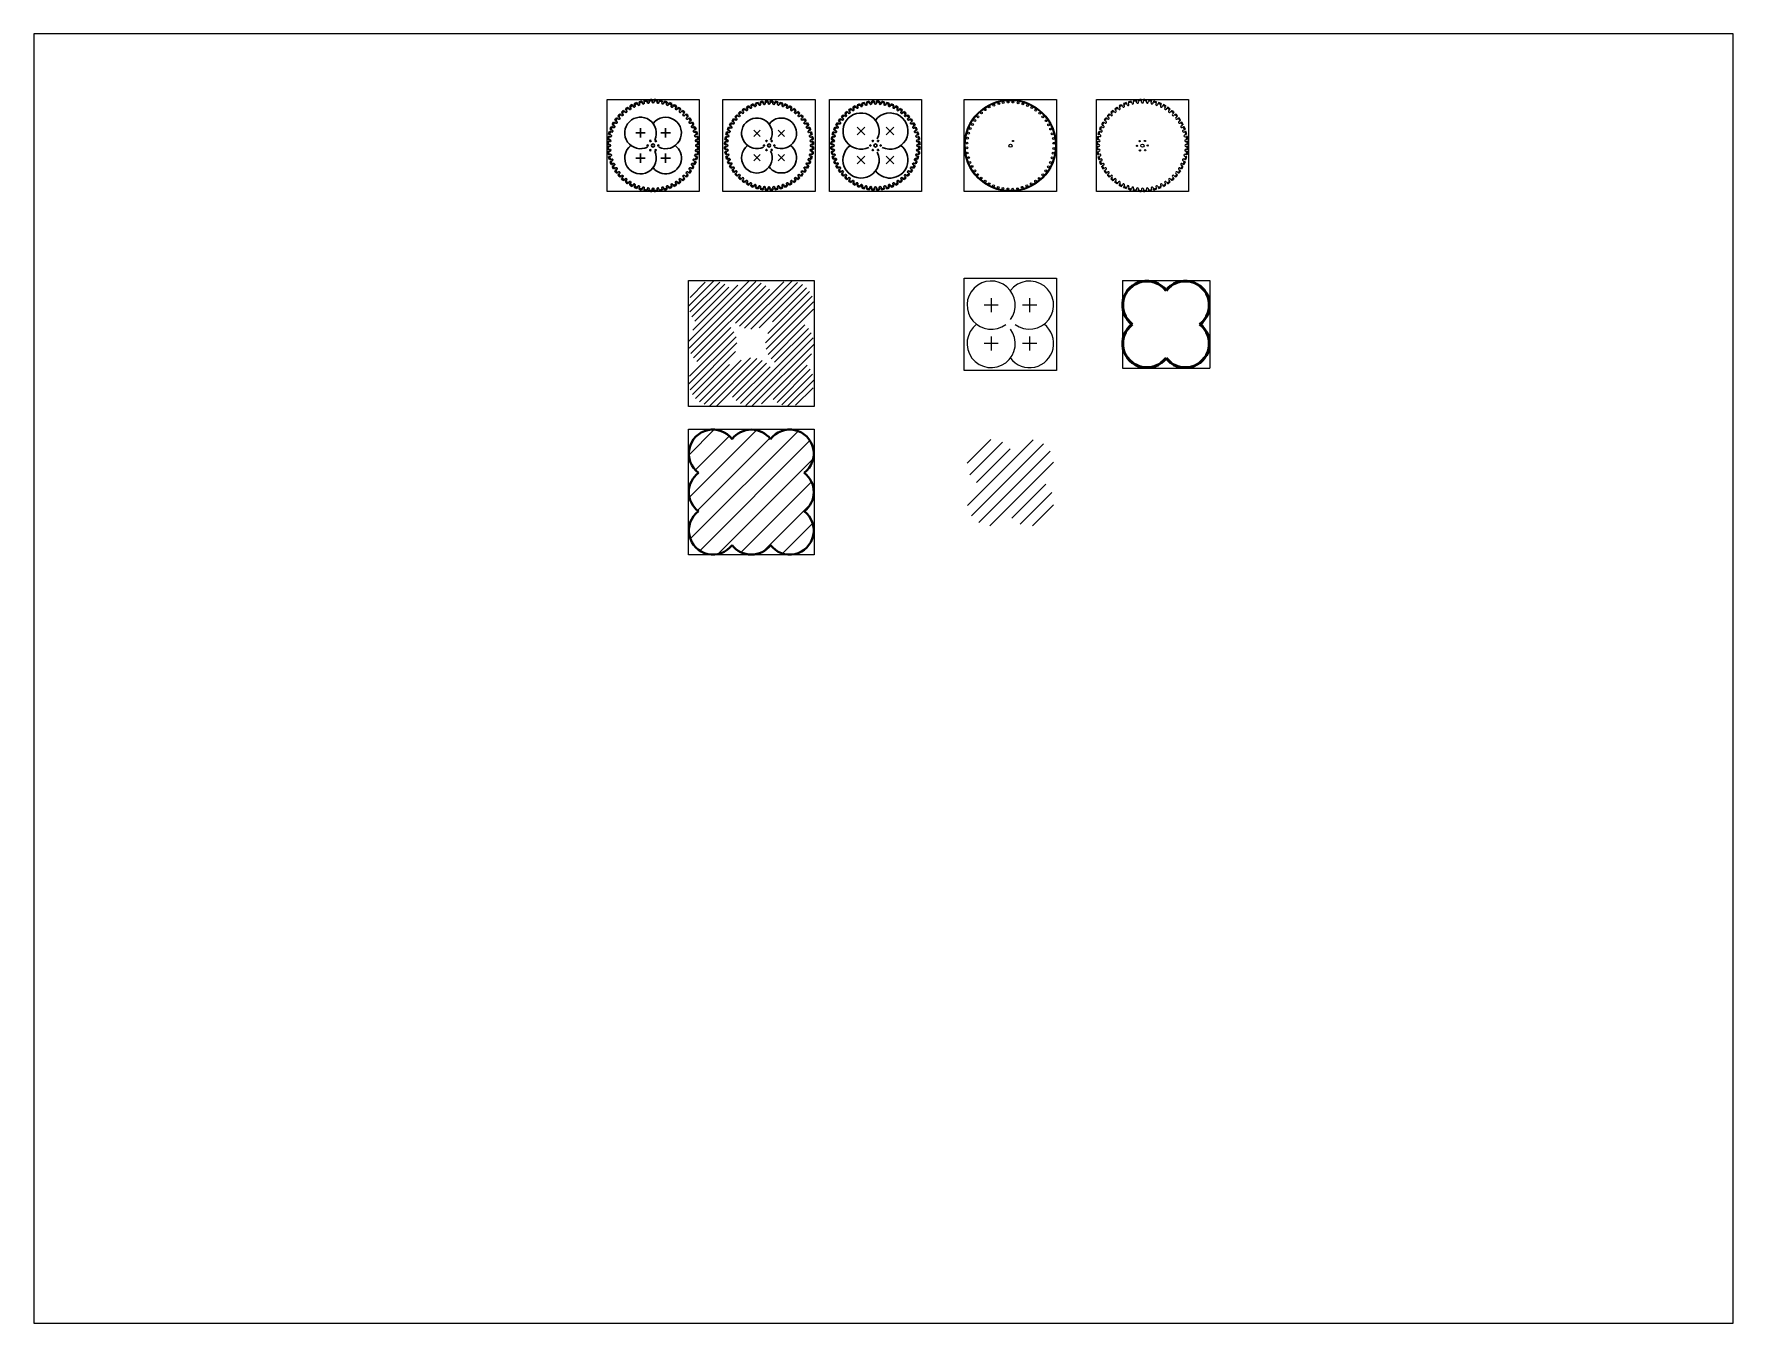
# Paper-space layout 'Layout1' of a CAD drawing. Header units: millimetres. Extents: x 26 to 231, y 20 to 176.
# The model-space entities are those that its viewports show. They can reach past a viewport. Long polylines and large blocks are cut down to what shows.
import ezdxf

# ---------------------------------------------------------------- set-up
doc = ezdxf.new("R2010")
doc.units = ezdxf.units.MM
doc.layers.add('ff', color=7, linetype='Continuous', plot=False)
picture_1 = doc.add_image_def('image1.jpg', size_in_pixel=(1199, 1200))

msp = doc.modelspace()

# ---------------------------------------------------------------- hatches: boundary and pattern name
at = {"lineweight": 30, "true_color": 0x00aaa7}
h = msp.add_hatch(dxfattribs=at)
h.set_pattern_fill('ANSI31', color=134, scale=5)
h.paths.add_polyline_path([(1863.6, 330, -0.163232), (1879, 375.9, 0.719347), (1742.4, 330, 0.235086), (1772.5, 269.4, -0.335401), (1864.2, 269.4, 0.069199), (1879, 284.2, -0.163232)])
h.paths.add_polyline_path([(1879, 375.9, 0.163232), (1863.6, 330, 0.163232), (1879, 284.2, 0.163232), (1894.4, 330, 0.163232)])
h.paths.add_polyline_path([(2000.2, 375.9, 0.497677), (1879, 375.9, -0.163232), (1894.4, 330, -0.163232), (1879, 284.2, 0.497677), (2000.2, 284.2, -0.163232), (1984.9, 330, -0.163232)])
h.paths.add_polyline_path([(2000.2, 375.9, -0.163232), (2015.6, 330, -0.163232), (2000.2, 284.2, 0.069199), (2015.1, 269.4, -0.335401), (2106.7, 269.4, 0.235086), (2136.9, 330, 0.719347)])
h.paths.add_polyline_path([(2000.2, 375.9, 0.163232), (1984.9, 330, 0.163232), (2000.2, 284.2, 0.163232), (2015.6, 330, 0.163232)])
h.paths.add_polyline_path([(2106.7, 269.4, 0.335401), (2015.1, 269.4, 0.335401)])
h.paths.add_polyline_path([(2106.7, 269.4, -0.335401), (2015.1, 269.4, 0.235086), (1984.9, 208.8, 0.235086), (2015.1, 148.2, -0.335401), (2106.7, 148.2, 0.235086), (2136.9, 208.8, 0.235086)])
h.paths.add_polyline_path([(2106.7, 148.2, 0.335401), (2015.1, 148.2, 0.335401)])
h.paths.add_polyline_path([(2106.7, 148.2, -0.335401), (2015.1, 148.2, 0.069199), (2000.2, 133.3, -0.163232), (2015.6, 87.5, -0.163232), (2000.2, 41.7, 0.719347), (2136.9, 87.5, 0.235086)])
h.paths.add_polyline_path([(1984.9, 87.5, -0.163232), (2000.2, 133.3, 0.497677), (1879, 133.3, -0.163232), (1894.4, 87.5, -0.163232), (1879, 41.7, 0.497677), (2000.2, 41.7, -0.163232)])
h.paths.add_polyline_path([(2015.6, 87.5, 0.163232), (2000.2, 133.3, 0.163232), (1984.9, 87.5, 0.163232), (2000.2, 41.7, 0.163232)])
h.paths.add_polyline_path([(1894.4, 87.5, 0.163232), (1879, 133.3, 0.163232), (1863.6, 87.5, 0.163232), (1879, 41.7, 0.163232)])
h.paths.add_polyline_path([(1863.6, 87.5, -0.163232), (1879, 133.3, 0.069199), (1864.2, 148.2, -0.335401), (1772.5, 148.2, 0.235086), (1742.4, 87.5, 0.719347), (1879, 41.7, -0.163232)])
h.paths.add_polyline_path([(1772.5, 148.2, 0.335401), (1864.2, 148.2, 0.335401)])
h.paths.add_polyline_path([(1894.4, 208.8, 0.235086), (1864.2, 269.4, -0.335401), (1772.5, 269.4, 0.235086), (1742.4, 208.8, 0.235086), (1772.5, 148.2, -0.335401), (1864.2, 148.2, 0.235086)])
h.paths.add_polyline_path([(1772.5, 269.4, 0.335401), (1864.2, 269.4, 0.335401)])
h = msp.add_hatch(dxfattribs=at)
h.set_pattern_fill('ANSI31', color=134, scale=15)
h.paths.add_polyline_path([(2106.7, -199.5, 1.148686), (2000.2, -93, 0.497677), (1879, -93, 1.148686), (1772.5, -199.5, 0.497677), (1772.5, -320.7, 1.148686), (1879, -427.2, 0.497677), (2000.2, -427.2, 1.148686), (2106.7, -320.7, 0.497677)])
at = {"lineweight": 25, "true_color": 0x00aaa7}
h = msp.add_hatch(dxfattribs=at)
h.set_pattern_fill('ANSI31', color=134, scale=10)
h.set_pattern_definition([(45, (0, -500), (-22.45064, 22.45064), [])])
h.paths.add_polyline_path([(2757.3, -124.1, -0.335401), (2757.3, -215.8, -0.335401), (2757.3, -124.1, 1.148686), (2650.9, -230.6, -0.335401), (2742.5, -230.6, -0.335401), (2650.9, -230.6, 1.148686), (2757.3, -337, -0.335401), (2757.3, -245.4, -0.335401), (2757.3, -337, 1.148686), (2863.8, -230.6, -0.335401), (2772.1, -230.6, -0.335401), (2863.8, -230.6, 1.148686)])
h.paths.add_polyline_path([(2757.3, -124.1, 0.335401), (2757.3, -215.8, 0.335401)], flags=17)
h.paths.add_polyline_path([(2650.9, -230.6, 0.335401), (2742.5, -230.6, 0.335401)], flags=17)
h.paths.add_polyline_path([(2757.3, -245.4, 0.335401), (2757.3, -337, 0.335401)], flags=17)
h.paths.add_polyline_path([(2863.8, -230.6, 0.335401), (2772.1, -230.6, 0.335401)], flags=17)

# ---------------------------------------------------------------- linework, layer by layer
at = {"color": 122, "lineweight": 30, "true_color": 0x16e0a3}
for points in [[(1570.2, 966.2), (1571.3, 963.8)], [(1578.1, 969.4), (1579, 967.1)], [(1581.6, 962.5), (1580.1, 966.6)], [(1585.4, 972), (1586.2, 969.6)], [(1587.1, 964.5), (1585.7, 968.5)], [(1593.6, 974.3), (1594.2, 971.9)], [(1596.3, 967.1), (1595.3, 971.3)], [(1602, 968.4), (1601, 972.6)], [(1601.2, 976.1), (1601.7, 973.6)], [(1609.6, 977.5), (1609.9, 975)], [(1611.4, 970), (1610.9, 974.2)], [(1617.2, 970.6), (1616.7, 974.9)], [(1617.3, 978.3), (1617.5, 975.8)], [(1625.8, 978.8), (1625.9, 976.3)], [(1626.8, 971.2), (1626.7, 975.5)], [(1632.6, 971.2), (1632.6, 975.5)], [(1633.5, 978.8), (1633.5, 976.3)], [(1642.1, 978.3), (1641.8, 975.8)], [(1642.2, 970.6), (1642.6, 974.9)], [(1648, 970), (1648.5, 974.2)], [(1649.8, 977.5), (1649.4, 975)], [(1657.4, 968.4), (1658.3, 972.6)], [(1658.2, 976), (1657.7, 973.6)], [(1663.1, 967.1), (1664.1, 971.2)], [(1665.7, 974.3), (1665.1, 971.9)], [(1672.3, 964.4), (1673.7, 968.5)], [(1673.9, 971.9), (1673.1, 969.5)], [(1677.8, 962.5), (1679.2, 966.5)], [(1681.2, 969.4), (1680.3, 967)], [(1689.1, 966.1), (1688.1, 963.8)], [(1945.8, 965.3), (1946.7, 963.1)], [(1952.9, 967.8), (1953.6, 965.5)], [(1960.8, 970.1), (1961.4, 967.7)], [(1963.4, 963.1), (1962.4, 967.1)], [(1968.9, 964.4), (1968, 968.4)], [(1968.2, 971.8), (1968.6, 969.4)], [(1976.3, 973.2), (1976.6, 970.7)], [(1978.1, 965.9), (1977.6, 970)], [(1983.7, 966.5), (1983.3, 970.7)], [(1983.8, 974), (1984, 971.6)], [(1992, 974.5), (1992.1, 972)], [(1993, 967.1), (1992.9, 971.2)], [(1998.7, 967.1), (1998.7, 971.2)], [(1999.6, 974.5), (1999.5, 972)], [(2007.8, 974), (2007.6, 971.6)], [(2007.9, 966.5), (2008.3, 970.7)], [(2013.6, 965.9), (2014, 970)], [(2015.3, 973.2), (2014.9, 970.7)], [(2022.7, 964.3), (2023.6, 968.4)], [(2023.4, 971.8), (2023, 969.4)], [(2028.2, 963.1), (2029.2, 967.1)], [(2030.8, 970.1), (2030.2, 967.7)], [(2038.7, 967.8), (2038, 965.5)], [(2045.8, 965.3), (2044.9, 963)], [(2281.6, 965.3), (2282.5, 963.1)], [(2288.7, 967.8), (2289.5, 965.5)], [(2296.7, 970.1), (2297.3, 967.7)], [(2299.3, 963.1), (2298.3, 967.1)], [(2304.8, 964.4), (2303.8, 968.4)], [(2304, 971.8), (2304.5, 969.4)], [(2312.1, 973.2), (2312.5, 970.7)], [(2313.9, 965.9), (2313.4, 970)], [(2319.6, 966.5), (2319.1, 970.7)], [(2319.6, 974), (2319.8, 971.6)], [(2327.9, 974.5), (2327.9, 972)], [(2328.8, 967.1), (2328.8, 971.2)], [(2334.5, 967.1), (2334.5, 971.2)], [(2335.4, 974.5), (2335.3, 972)], [(2343.6, 974), (2343.4, 971.6)], [(2343.8, 966.5), (2344.2, 970.7)], [(2349.4, 965.9), (2349.9, 970)], [(2351.1, 973.2), (2350.8, 970.7)], [(2358.6, 964.3), (2359.4, 968.4)], [(2359.3, 971.8), (2358.8, 969.4)], [(2364.1, 963.1), (2365, 967.1)], [(2366.6, 970.1), (2366, 967.7)], [(2374.5, 967.8), (2373.8, 965.5)], [(2381.6, 965.3), (2380.8, 963)], [(1508.9, 914.3), (1511, 912.9)], [(1514.9, 909.4), (1511.3, 911.7)], [(1513.9, 921.2), (1515.9, 919.7)], [(1520.4, 917.2), (1517.1, 919.8)], [(1518.7, 927.3), (1520.6, 925.6)], [(1524.1, 921.8), (1520.7, 924.5)], [(1524.4, 933.6), (1526.2, 931.9)], [(1530.5, 928.9), (1527.4, 931.9)], [(1529.9, 939.1), (1531.6, 937.3)], [(1534.6, 933), (1531.6, 936.1)], [(1536.2, 944.8), (1537.8, 942.9)], [(1541.7, 939.4), (1539, 942.7)], [(1542.3, 949.6), (1543.8, 947.6)], [(1546.3, 943.1), (1543.6, 946.4)], [(1549.2, 954.5), (1550.6, 952.4)], [(1554.1, 948.6), (1551.8, 952.2)], [(1555.8, 958.7), (1557.1, 956.5)], [(1559.1, 951.7), (1556.8, 955.3)], [(1563.2, 962.8), (1564.4, 960.5)], [(1567.5, 956.3), (1565.5, 960.2)], [(1572.7, 958.9), (1570.9, 962.7)], [(1686.7, 958.8), (1688.5, 962.7)], [(1691.9, 956.3), (1693.8, 960.1)], [(1696.1, 962.8), (1694.9, 960.5)], [(1700.3, 951.6), (1702.5, 955.3)], [(1703.5, 958.6), (1702.3, 956.5)], [(1705.3, 948.5), (1707.5, 952.2)], [(1710.1, 954.5), (1708.7, 952.4)], [(1713.1, 943), (1715.7, 946.4)], [(1717, 949.6), (1715.5, 947.6)], [(1717.6, 939.3), (1720.3, 942.7)], [(1723.1, 944.7), (1721.5, 942.8)], [(1724.8, 933), (1727.7, 936)], [(1729.5, 939.1), (1727.7, 937.2)], [(1728.9, 928.8), (1731.9, 931.9)], [(1734.9, 933.6), (1733.1, 931.8)], [(1735.3, 921.7), (1738.6, 924.4)], [(1740.6, 927.2), (1738.7, 925.6)], [(1738.9, 917.1), (1742.3, 919.8)], [(1745.5, 921.2), (1743.4, 919.6)], [(1750.4, 914.2), (1748.3, 912.8)], [(1878.7, 911.9), (1880.7, 910.5)], [(1883.5, 918.6), (1885.4, 917.1)], [(1889.9, 914.7), (1886.6, 917.3)], [(1888.2, 924.5), (1890, 922.9)], [(1893.4, 919.1), (1890.1, 921.7)], [(1893.7, 930.6), (1895.4, 928.9)], [(1899.6, 926.1), (1896.6, 929)], [(1899, 935.9), (1900.7, 934.2)], [(1903.6, 930.1), (1900.6, 933)], [(1905.1, 941.5), (1906.7, 939.6)], [(1910.5, 936.3), (1907.9, 939.5)], [(1911, 946.1), (1912.5, 944.2)], [(1914.9, 939.8), (1912.3, 943)], [(1917.8, 950.9), (1919.1, 948.9)], [(1922.5, 945.2), (1920.3, 948.6)], [(1924.1, 954.9), (1925.4, 952.8)], [(1927.3, 948.2), (1925.1, 951.7)], [(1931.4, 958.9), (1932.5, 956.7)], [(1935.5, 952.7), (1933.6, 956.4)], [(1938.2, 962.2), (1939.1, 959.9)], [(1940.6, 955.1), (1938.7, 958.9)], [(1949.1, 958.7), (1947.7, 962.6)], [(1954.5, 960.5), (1953.1, 964.5)], [(2037.2, 960.5), (2038.5, 964.4)], [(2042.5, 958.6), (2043.9, 962.5)], [(2051.1, 955.1), (2052.8, 958.8)], [(2053.4, 962.2), (2052.4, 959.9)], [(2056.2, 952.6), (2058, 956.3)], [(2060.2, 958.9), (2059.1, 956.7)], [(2064.3, 948.1), (2066.5, 951.7)], [(2067.4, 954.9), (2066.2, 952.8)], [(2069.1, 945.1), (2071.3, 948.6)], [(2073.8, 950.9), (2072.5, 948.9)], [(2076.7, 939.7), (2079.2, 943)], [(2080.6, 946.1), (2079.1, 944.1)], [(2081.1, 936.2), (2083.7, 939.4)], [(2086.4, 941.4), (2084.9, 939.5)], [(2088, 930), (2090.9, 933)], [(2092.6, 935.9), (2090.9, 934.1)], [(2092, 926), (2095, 928.9)], [(2097.9, 930.6), (2096.1, 928.9)], [(2098.2, 919), (2101.4, 921.7)], [(2103.4, 924.4), (2101.6, 922.8)], [(2101.8, 914.6), (2105, 917.2)], [(2108.1, 918.5), (2106.2, 917.1)], [(2112.9, 911.8), (2110.9, 910.4)], [(2214.5, 911.9), (2216.5, 910.5)], [(2219.3, 918.6), (2221.2, 917.1)], [(2225.7, 914.7), (2222.4, 917.3)], [(2224, 924.5), (2225.9, 922.9)], [(2229.2, 919.1), (2226, 921.7)], [(2229.5, 930.6), (2231.3, 928.9)], [(2235.4, 926.1), (2232.4, 929)], [(2234.8, 935.9), (2236.5, 934.2)], [(2239.4, 930.1), (2236.5, 933)], [(2241, 941.5), (2242.6, 939.6)], [(2246.4, 936.3), (2243.7, 939.5)], [(2246.9, 946.1), (2248.3, 944.2)], [(2250.8, 939.8), (2248.2, 943)], [(2253.6, 950.9), (2255, 948.9)], [(2258.4, 945.2), (2256.1, 948.6)], [(2260, 954.9), (2261.2, 952.8)], [(2263.2, 948.2), (2260.9, 951.7)], [(2267.2, 958.9), (2268.3, 956.7)], [(2271.3, 952.7), (2269.4, 956.4)], [(2274, 962.2), (2275, 959.9)], [(2276.4, 955.1), (2274.6, 958.9)], [(2285, 958.7), (2283.5, 962.6)], [(2290.3, 960.5), (2288.9, 964.5)], [(2373, 960.5), (2374.3, 964.4)], [(2378.3, 958.6), (2379.7, 962.5)], [(2386.9, 955.1), (2388.7, 958.8)], [(2389.3, 962.2), (2388.3, 959.9)], [(2392, 952.6), (2393.8, 956.3)], [(2396.1, 958.9), (2394.9, 956.7)], [(2400.2, 948.1), (2402.3, 951.7)], [(2403.3, 954.9), (2402, 952.8)], [(2404.9, 945.1), (2407.2, 948.6)], [(2409.7, 950.9), (2408.3, 948.9)], [(2412.5, 939.7), (2415.1, 943)], [(2416.4, 946.1), (2414.9, 944.1)], [(2416.9, 936.2), (2419.5, 939.4)], [(2422.3, 941.4), (2420.7, 939.5)], [(2423.9, 930), (2426.8, 933)], [(2428.4, 935.9), (2426.8, 934.1)], [(2427.9, 926), (2430.8, 928.9)], [(2433.8, 930.6), (2432, 928.9)], [(2434.1, 919), (2437.3, 921.7)], [(2439.3, 924.4), (2437.4, 922.8)], [(2437.6, 914.6), (2440.8, 917.2)], [(2443.9, 918.5), (2442, 917.1)], [(2448.7, 911.8), (2446.7, 910.4)], [(1487.4, 862.3), (1489.9, 861.8)], [(1489.1, 869.9), (1491.6, 869.3)], [(1495.1, 861.6), (1490.9, 862.5)], [(1491.5, 878.1), (1493.9, 877.3)], [(1496.4, 867.3), (1492.2, 868.2)], [(1494, 885.4), (1496.4, 884.5)], [(1499, 876.5), (1495, 877.8)], [(1500.9, 882), (1496.9, 883.4)], [(1497.3, 893.3), (1499.6, 892.2)], [(1500.7, 900.2), (1502.9, 899.1)], [(1504.6, 890.8), (1500.7, 892.6)], [(1507.2, 896.1), (1503.3, 898)], [(1504.8, 907.7), (1507, 906.4)], [(1511.8, 904.5), (1508.1, 906.7)], [(1604.7, 873.5), (1575.2, 873.5)], [(1589.9, 858.8), (1589.9, 888.2)], [(1684.1, 873.5), (1654.6, 873.5)], [(1669.3, 858.8), (1669.3, 888.2)], [(1744.4, 909.3), (1748, 911.6)], [(1747.5, 904.4), (1751.2, 906.6)], [(1752.2, 896), (1756, 897.9)], [(1754.5, 907.6), (1752.3, 906.4)], [(1754.7, 890.7), (1758.6, 892.6)], [(1758.6, 900.2), (1756.4, 899)], [(1758.4, 881.9), (1762.4, 883.3)], [(1762, 893.2), (1759.7, 892.2)], [(1760.3, 876.4), (1764.3, 877.8)], [(1765.2, 885.3), (1762.9, 884.4)], [(1762.9, 867.1), (1767.1, 868.2)], [(1764.2, 861.5), (1768.4, 862.4)], [(1767.8, 878), (1765.4, 877.2)], [(1770.2, 869.8), (1767.7, 869.2)], [(1771.9, 862.3), (1769.4, 861.8)], [(1857.8, 861.5), (1860.2, 861)], [(1859.5, 868.8), (1861.8, 868.2)], [(1865.2, 860.8), (1861.2, 861.6)], [(1861.8, 876.7), (1864.1, 876)], [(1866.5, 866.3), (1862.4, 867.2)], [(1864.2, 883.8), (1866.5, 883)], [(1869.1, 875.2), (1865.1, 876.5)], [(1870.9, 880.5), (1867, 881.9)], [(1867.4, 891.5), (1869.6, 890.5)], [(1870.7, 898.3), (1872.8, 897.1)], [(1874.5, 889.1), (1870.7, 890.9)], [(1877, 894.2), (1873.2, 896)], [(1874.7, 905.5), (1876.8, 904.2)], [(1881.5, 902.4), (1877.9, 904.5)], [(1884.5, 907.1), (1881, 909.4)], [(1967.4, 882.4), (1947.1, 862.2)], [(1967.4, 862.2), (1947.1, 882.4)], [(2044.4, 882.4), (2024.2, 862.2)], [(2044.4, 862.2), (2024.2, 882.4)], [(2107.1, 907), (2110.6, 909.3)], [(2110.1, 902.2), (2113.7, 904.5)], [(2114.6, 894.1), (2118.3, 896)], [(2116.9, 905.4), (2114.8, 904.2)], [(2117.1, 889), (2120.8, 890.8)], [(2120.9, 898.2), (2118.7, 897.1)], [(2120.6, 880.4), (2124.5, 881.9)], [(2124.1, 891.4), (2121.9, 890.4)], [(2122.5, 875.1), (2126.4, 876.5)], [(2127.3, 883.8), (2125, 882.9)], [(2125.1, 866.1), (2129.1, 867.1)], [(2126.3, 860.6), (2130.4, 861.6)], [(2129.8, 876.7), (2127.5, 875.9)], [(2132.1, 868.7), (2129.7, 868.1)], [(2133.8, 861.4), (2131.4, 860.9)], [(2193.6, 861.5), (2196, 861)], [(2195.3, 868.8), (2197.7, 868.2)], [(2201.1, 860.8), (2197, 861.6)], [(2197.6, 876.7), (2199.9, 876)], [(2202.3, 866.3), (2198.3, 867.2)], [(2200.1, 883.8), (2202.4, 883)], [(2204.9, 875.2), (2201, 876.5)], [(2206.8, 880.5), (2202.9, 881.9)], [(2203.2, 891.5), (2205.5, 890.5)], [(2206.5, 898.3), (2208.7, 897.1)], [(2210.3, 889.1), (2206.6, 890.9)], [(2212.8, 894.2), (2209, 896)], [(2210.5, 905.5), (2212.6, 904.2)], [(2217.3, 902.4), (2213.7, 904.5)], [(2220.3, 907.1), (2216.8, 909.4)], [(2298, 891.3), (2274.1, 867.4)], [(2298, 867.4), (2274.1, 891.3)], [(2389.1, 891.3), (2365.2, 867.4)], [(2389.1, 867.4), (2365.2, 891.3)], [(2443, 907), (2446.5, 909.3)], [(2446, 902.2), (2449.5, 904.5)], [(2450.5, 894.1), (2454.2, 896)], [(2452.7, 905.4), (2450.6, 904.2)], [(2452.9, 889), (2456.7, 890.8)], [(2456.7, 898.2), (2454.5, 897.1)], [(2456.5, 880.4), (2460.4, 881.9)], [(2460, 891.4), (2457.8, 890.4)], [(2458.3, 875.1), (2462.3, 876.5)], [(2463.1, 883.8), (2460.9, 882.9)], [(2460.9, 866.1), (2464.9, 867.1)], [(2462.2, 860.6), (2466.2, 861.6)], [(2465.6, 876.7), (2463.3, 875.9)], [(2467.9, 868.7), (2465.5, 868.1)], [(2469.6, 861.4), (2467.2, 860.9)], [(1484.6, 837.7), (1487.1, 837.6)], [(1484.6, 830), (1487.1, 830)], [(1485.1, 846.2), (1487.6, 846)], [(1485.1, 821.4), (1487.6, 821.7)], [(1486, 853.9), (1488.5, 853.6)], [(1486, 813.7), (1488.5, 814.1)], [(1487.4, 805.3), (1489.9, 805.8)], [(1492.3, 836.8), (1488, 836.8)], [(1492.2, 830.9), (1488, 830.9)], [(1492.8, 846.3), (1488.5, 846.8)], [(1492.8, 821.4), (1488.5, 820.9)], [(1493.4, 852.1), (1489.2, 852.6)], [(1493.4, 815.6), (1489.2, 815)], [(1495, 806.1), (1490.9, 805.2)], [(1589.9, 779.4), (1589.9, 808.8)], [(1669.3, 779.4), (1669.3, 808.8)], [(1764.2, 806), (1768.4, 805.1)], [(1765.8, 852), (1770.1, 852.6)], [(1765.8, 815.5), (1770.1, 815)], [(1766.5, 846.2), (1770.7, 846.7)], [(1766.5, 821.2), (1770.7, 820.8)], [(1767, 836.6), (1771.3, 836.7)], [(1767, 830.8), (1771.3, 830.8)], [(1771.9, 805.3), (1769.4, 805.8)], [(1773.3, 853.9), (1770.8, 853.5)], [(1773.3, 813.7), (1770.8, 814)], [(1774.2, 846.1), (1771.7, 845.9)], [(1774.2, 821.4), (1771.7, 821.6)], [(1774.7, 837.6), (1772.1, 837.6)], [(1774.7, 829.9), (1772.1, 830)], [(1855.1, 837.6), (1857.5, 837.5)], [(1855.1, 830.1), (1857.5, 830.1)], [(1855.6, 845.8), (1858, 845.6)], [(1855.6, 821.8), (1858, 822)], [(1856.4, 853.3), (1858.8, 853)], [(1856.4, 814.3), (1858.8, 814.7)], [(1857.8, 806.2), (1860.2, 806.7)], [(1862.5, 836.7), (1858.3, 836.7)], [(1862.5, 831), (1858.3, 831)], [(1863, 846), (1858.9, 846.4)], [(1863, 821.8), (1858.9, 821.3)], [(1863.7, 851.6), (1859.5, 852.1)], [(1863.6, 816.1), (1859.5, 815.6)], [(1865.2, 807), (1861.2, 806)], [(1967.4, 805.4), (1947.1, 785.2)], [(1967.4, 785.2), (1947.1, 805.4)], [(2044.4, 805.4), (2024.2, 785.2)], [(2044.4, 785.2), (2024.2, 805.4)], [(2126.3, 806.8), (2130.4, 806)], [(2127.9, 851.5), (2132, 852)], [(2127.9, 816), (2132, 815.5)], [(2128.5, 845.8), (2132.6, 846.3)], [(2128.5, 821.6), (2132.6, 821.2)], [(2129, 836.6), (2133.2, 836.6)], [(2129, 830.9), (2133.2, 830.9)], [(2133.7, 806.1), (2131.3, 806.6)], [(2135.1, 853.3), (2132.7, 852.9)], [(2135.1, 814.3), (2132.7, 814.6)], [(2136, 845.8), (2133.5, 845.6)], [(2136, 821.8), (2133.5, 822)], [(2136.4, 837.5), (2134, 837.5)], [(2136.4, 830), (2134, 830.1)], [(2190.9, 837.6), (2193.4, 837.5)], [(2190.9, 830.1), (2193.4, 830.1)], [(2191.4, 845.8), (2193.8, 845.6)], [(2191.4, 821.8), (2193.8, 822)], [(2192.2, 853.3), (2194.7, 853)], [(2192.2, 814.3), (2194.7, 814.7)], [(2193.6, 806.2), (2196, 806.7)], [(2198.3, 836.7), (2194.2, 836.7)], [(2198.3, 831), (2194.2, 831)], [(2198.9, 846), (2194.7, 846.4)], [(2198.9, 821.8), (2194.7, 821.3)], [(2199.5, 851.6), (2195.4, 852.1)], [(2199.5, 816.1), (2195.4, 815.6)], [(2201, 807), (2197, 806)], [(2462.1, 806.8), (2466.2, 806)], [(2463.7, 851.5), (2467.8, 852)], [(2463.7, 816), (2467.8, 815.5)], [(2464.3, 845.8), (2468.5, 846.3)], [(2464.3, 821.6), (2468.5, 821.2)], [(2464.9, 836.6), (2469, 836.6)], [(2464.9, 830.9), (2469, 830.9)], [(2469.6, 806.1), (2467.2, 806.6)], [(2471, 853.3), (2468.5, 852.9)], [(2471, 814.3), (2468.5, 814.6)], [(2471.8, 845.8), (2469.4, 845.6)], [(2471.8, 821.8), (2469.4, 822)], [(2472.3, 837.5), (2469.8, 837.5)], [(2472.3, 830), (2469.8, 830.1)], [(1489.1, 797.8), (1491.5, 798.4)], [(1491.5, 789.6), (1493.9, 790.4)], [(1496.3, 800.4), (1492.2, 799.4)], [(1494, 782.3), (1496.4, 783.2)], [(1499, 791.2), (1494.9, 789.8)], [(1500.9, 785.7), (1496.9, 784.3)], [(1497.3, 774.4), (1499.6, 775.4)], [(1500.6, 767.4), (1502.9, 768.6)], [(1504.6, 776.9), (1500.7, 775)], [(1507.1, 771.6), (1503.3, 769.7)], [(1504.8, 760), (1506.9, 761.2)], [(1511.7, 763.2), (1508.1, 761)], [(1508.9, 753.4), (1511, 754.8)], [(1514.8, 758.3), (1511.2, 756)], [(1604.7, 794.1), (1575.2, 794.1)], [(1684.1, 794.1), (1654.6, 794.1)], [(1744.4, 758.2), (1748, 755.9)], [(1747.5, 763.1), (1751.1, 760.9)], [(1750.3, 753.3), (1748.2, 754.7)], [(1752.1, 771.5), (1756, 769.6)], [(1754.5, 759.9), (1752.3, 761.2)], [(1754.6, 776.8), (1758.5, 775)], [(1758.6, 767.3), (1756.4, 768.5)], [(1758.3, 785.6), (1762.4, 784.2)], [(1762, 774.3), (1759.7, 775.4)], [(1760.2, 791.1), (1764.3, 789.8)], [(1762.9, 800.3), (1767.1, 799.4)], [(1765.2, 782.2), (1762.9, 783.1)], [(1767.8, 789.5), (1765.4, 790.3)], [(1770.1, 797.7), (1767.7, 798.3)], [(1859.5, 798.9), (1861.8, 799.5)], [(1861.7, 790.9), (1864.1, 791.7)], [(1866.5, 801.4), (1862.4, 800.5)], [(1864.2, 783.8), (1866.5, 784.7)], [(1869, 792.5), (1865.1, 791.1)], [(1870.9, 787.2), (1867, 785.7)], [(1867.4, 776.2), (1869.6, 777.2)], [(1870.6, 769.4), (1872.8, 770.5)], [(1874.4, 778.6), (1870.7, 776.8)], [(1876.9, 773.5), (1873.2, 771.6)], [(1874.6, 762.2), (1876.7, 763.4)], [(1881.4, 765.3), (1877.9, 763.1)], [(1878.6, 755.8), (1880.7, 757.2)], [(1884.4, 760.6), (1880.9, 758.3)], [(1889.8, 753), (1886.5, 750.4)], [(2101.7, 752.9), (2105, 750.3)], [(2107.1, 760.4), (2110.6, 758.2)], [(2110.1, 765.2), (2113.6, 763.1)], [(2112.9, 755.7), (2110.8, 757.1)], [(2114.6, 773.4), (2118.3, 771.6)], [(2116.9, 762.1), (2114.8, 763.4)], [(2117, 778.5), (2120.8, 776.7)], [(2120.9, 769.3), (2118.7, 770.5)], [(2120.6, 787.1), (2124.5, 785.7)], [(2124.1, 776.1), (2121.9, 777.1)], [(2122.5, 792.4), (2126.4, 791.1)], [(2125, 801.3), (2129.1, 800.4)], [(2127.3, 783.8), (2125, 784.6)], [(2129.8, 790.9), (2127.4, 791.6)], [(2132.1, 798.8), (2129.7, 799.4)], [(2195.3, 798.9), (2197.7, 799.5)], [(2197.6, 790.9), (2199.9, 791.7)], [(2202.3, 801.4), (2198.3, 800.5)], [(2200.1, 783.8), (2202.3, 784.7)], [(2204.9, 792.5), (2200.9, 791.1)], [(2206.7, 787.2), (2202.8, 785.7)], [(2203.2, 776.2), (2205.4, 777.2)], [(2210.3, 778.6), (2206.5, 776.8)], [(2206.5, 769.4), (2208.7, 770.5)], [(2212.7, 773.5), (2209, 771.6)], [(2210.5, 762.2), (2212.6, 763.4)], [(2217.2, 765.3), (2213.7, 763.1)], [(2214.5, 755.8), (2216.5, 757.2)], [(2220.2, 760.6), (2216.7, 758.3)], [(2225.6, 753), (2222.4, 750.4)], [(2298, 800.2), (2274.1, 776.3)], [(2298, 776.3), (2274.1, 800.2)], [(2389.1, 800.2), (2365.2, 776.3)], [(2389.1, 776.3), (2365.2, 800.2)], [(2437.5, 752.9), (2440.8, 750.3)], [(2442.9, 760.4), (2446.4, 758.2)], [(2445.9, 765.2), (2449.5, 763.1)], [(2448.7, 755.7), (2446.7, 757.1)], [(2450.4, 773.4), (2454.2, 771.6)], [(2452.7, 762.1), (2450.6, 763.4)], [(2452.9, 778.5), (2456.6, 776.7)], [(2456.7, 769.3), (2454.5, 770.5)], [(2456.4, 787.1), (2460.3, 785.7)], [(2460, 776.1), (2457.7, 777.1)], [(2458.3, 792.4), (2462.2, 791.1)], [(2463.1, 783.8), (2460.8, 784.6)], [(2460.9, 801.3), (2464.9, 800.4)], [(2465.6, 790.9), (2463.3, 791.6)], [(2467.9, 798.8), (2465.5, 799.4)], [(1513.8, 746.4), (1515.8, 748)], [(1520.4, 750.5), (1517, 747.8)], [(1518.6, 740.4), (1520.6, 742)], [(1524, 745.9), (1520.7, 743.2)], [(1524.3, 734), (1526.2, 735.8)], [(1530.4, 738.8), (1527.4, 735.7)], [(1529.8, 728.5), (1531.5, 730.4)], [(1534.5, 734.6), (1531.5, 731.6)], [(1536.2, 722.9), (1537.8, 724.8)], [(1541.6, 728.2), (1539, 724.9)], [(1542.2, 718), (1543.7, 720)], [(1546.2, 724.6), (1543.6, 721.2)], [(1549.2, 713.1), (1550.6, 715.2)], [(1554, 719.1), (1551.7, 715.4)], [(1555.7, 709), (1557, 711.1)], [(1559, 716), (1556.7, 712.3)], [(1563.2, 704.8), (1564.3, 707.1)], [(1567.3, 711.3), (1565.5, 707.5)], [(1570.2, 701.5), (1571.2, 703.8)], [(1572.6, 708.8), (1570.8, 704.9)], [(1578, 698.2), (1578.9, 700.6)], [(1581.4, 705.1), (1580, 701.1)], [(1585.4, 695.6), (1586.1, 698)], [(1586.9, 703.2), (1585.6, 699.1)], [(1596.2, 700.5), (1595.2, 696.3)], [(1601.8, 699.2), (1601, 695)], [(1611.3, 697.6), (1610.8, 693.4)], [(1647.8, 697.6), (1648.4, 693.3)], [(1657.3, 699.2), (1658.2, 695)], [(1663, 700.5), (1664, 696.3)], [(1672.2, 703.1), (1673.6, 699.1)], [(1673.8, 695.6), (1673.1, 698)], [(1677.7, 705.1), (1679.2, 701)], [(1681.2, 698.2), (1680.3, 700.5)], [(1686.6, 708.7), (1688.4, 704.9)], [(1689, 701.4), (1688, 703.7)], [(1691.8, 711.3), (1693.7, 707.4)], [(1696, 704.8), (1694.9, 707)], [(1700.2, 715.9), (1702.5, 712.3)], [(1703.5, 708.9), (1702.2, 711.1)], [(1705.1, 719), (1707.5, 715.4)], [(1710, 713), (1708.6, 715.1)], [(1713, 724.5), (1715.6, 721.2)], [(1717, 718), (1715.5, 720)], [(1717.5, 728.2), (1720.2, 724.9)], [(1723.1, 722.8), (1721.4, 724.7)], [(1724.7, 734.5), (1727.7, 731.5)], [(1729.4, 728.5), (1727.7, 730.3)], [(1728.8, 738.7), (1731.9, 735.7)], [(1734.9, 734), (1733.1, 735.7)], [(1735.2, 745.8), (1738.5, 743.1)], [(1740.6, 740.3), (1738.6, 741.9)], [(1738.8, 750.4), (1742.2, 747.7)], [(1745.4, 746.4), (1743.4, 747.9)], [(1883.4, 749.1), (1885.4, 750.5)], [(1888.1, 743.2), (1890, 744.8)], [(1893.3, 748.5), (1890.1, 745.9)], [(1893.6, 737), (1895.4, 738.7)], [(1899.5, 741.6), (1896.6, 738.7)], [(1898.9, 731.7), (1900.6, 733.5)], [(1903.5, 737.6), (1900.6, 734.6)], [(1905.1, 726.2), (1906.7, 728.1)], [(1910.4, 731.4), (1907.8, 728.2)], [(1911, 721.5), (1912.4, 723.4)], [(1914.8, 727.9), (1912.3, 724.6)], [(1917.7, 716.7), (1919.1, 718.7)], [(1922.4, 722.5), (1920.2, 719)], [(1924.1, 712.7), (1925.3, 714.8)], [(1927.2, 719.5), (1925, 715.9)], [(1931.3, 708.7), (1932.4, 710.9)], [(1935.3, 715), (1933.5, 711.2)], [(1938.1, 705.4), (1939.1, 707.7)], [(1940.4, 712.5), (1938.7, 708.8)], [(1945.7, 702.3), (1946.6, 704.6)], [(1949, 709), (1947.6, 705)], [(1952.8, 699.8), (1953.6, 702.1)], [(1954.4, 707.1), (1953, 703.2)], [(1960.8, 697.5), (1961.4, 699.9)], [(1963.3, 704.5), (1962.4, 700.5)], [(1968.8, 703.3), (1967.9, 699.2)], [(1968.1, 695.8), (1968.6, 698.2)], [(1978, 701.7), (1977.5, 697.6)], [(1983.6, 701.1), (1983.2, 696.9)], [(1992.9, 700.5), (1992.9, 696.4)], [(1998.5, 700.5), (1998.6, 696.4)], [(2007.8, 701.1), (2008.3, 696.9)], [(2013.4, 701.7), (2014, 697.6)], [(2022.6, 703.2), (2023.5, 699.2)], [(2023.4, 695.8), (2022.9, 698.2)], [(2028.1, 704.5), (2029.1, 700.5)], [(2030.7, 697.5), (2030.1, 699.9)], [(2037, 707.1), (2038.4, 703.1)], [(2038.6, 699.8), (2037.9, 702.1)], [(2042.4, 708.9), (2043.8, 705)], [(2045.7, 702.3), (2044.9, 704.5)], [(2051, 712.5), (2052.8, 708.7)], [(2053.4, 705.4), (2052.4, 707.6)], [(2056.1, 714.9), (2057.9, 711.2)], [(2060.2, 708.7), (2059, 710.8)], [(2064.2, 719.4), (2066.4, 715.9)], [(2067.4, 712.7), (2066.1, 714.8)], [(2069, 722.4), (2071.3, 718.9)], [(2073.8, 716.7), (2072.4, 718.7)], [(2076.6, 727.8), (2079.2, 724.6)], [(2080.5, 721.5), (2079, 723.4)], [(2081, 731.3), (2083.7, 728.1)], [(2086.4, 726.1), (2084.8, 728)], [(2087.9, 737.5), (2090.9, 734.6)], [(2092.5, 731.6), (2090.9, 733.4)], [(2092, 741.5), (2094.9, 738.6)], [(2097.9, 737), (2096.1, 738.6)], [(2098.1, 748.4), (2101.4, 745.9)], [(2103.4, 743.1), (2101.5, 744.7)], [(2108.1, 749), (2106.1, 750.5)], [(2219.3, 749.1), (2221.2, 750.5)], [(2223.9, 743.2), (2225.8, 744.8)], [(2229.1, 748.5), (2225.9, 745.9)], [(2229.4, 737), (2231.2, 738.7)], [(2235.3, 741.6), (2232.4, 738.7)], [(2234.8, 731.7), (2236.4, 733.5)], [(2239.3, 737.6), (2236.4, 734.6)], [(2240.9, 726.2), (2242.5, 728.1)], [(2246.3, 731.4), (2243.7, 728.2)], [(2246.8, 721.5), (2248.3, 723.4)], [(2250.7, 727.9), (2248.1, 724.6)], [(2253.5, 716.7), (2254.9, 718.7)], [(2258.3, 722.5), (2256, 719)], [(2259.9, 712.7), (2261.2, 714.8)], [(2263, 719.5), (2260.9, 715.9)], [(2267.1, 708.7), (2268.3, 710.9)], [(2271.2, 715), (2269.4, 711.2)], [(2273.9, 705.4), (2274.9, 707.7)], [(2276.3, 712.5), (2274.5, 708.8)], [(2281.6, 702.3), (2282.4, 704.6)], [(2284.9, 709), (2283.5, 705)], [(2288.7, 699.8), (2289.4, 702.1)], [(2290.2, 707.1), (2288.9, 703.2)], [(2296.6, 697.5), (2297.2, 699.9)], [(2299.1, 704.5), (2298.2, 700.5)], [(2304.6, 703.3), (2303.8, 699.2)], [(2303.9, 695.8), (2304.4, 698.2)], [(2313.8, 701.7), (2313.3, 697.6)], [(2319.4, 701.1), (2319, 696.9)], [(2328.7, 700.5), (2328.7, 696.4)], [(2334.4, 700.5), (2334.4, 696.4)], [(2343.6, 701.1), (2344.1, 696.9)], [(2349.3, 701.7), (2349.8, 697.6)], [(2358.4, 703.2), (2359.4, 699.2)], [(2359.2, 695.8), (2358.7, 698.2)], [(2363.9, 704.5), (2364.9, 700.5)], [(2366.5, 697.5), (2365.9, 699.9)], [(2372.9, 707.1), (2374.3, 703.1)], [(2374.5, 699.8), (2373.7, 702.1)], [(2378.2, 708.9), (2379.7, 705)], [(2381.6, 702.3), (2380.7, 704.5)], [(2386.8, 712.5), (2388.6, 708.7)], [(2389.2, 705.4), (2388.2, 707.6)], [(2391.9, 714.9), (2393.8, 711.2)], [(2396, 708.7), (2394.9, 710.8)], [(2400, 719.4), (2402.3, 715.9)], [(2403.2, 712.7), (2402, 714.8)], [(2404.8, 722.4), (2407.1, 718.9)], [(2409.6, 716.7), (2408.2, 718.7)], [(2412.4, 727.8), (2415, 724.6)], [(2416.3, 721.5), (2414.9, 723.4)], [(2416.8, 731.3), (2419.5, 728.1)], [(2422.2, 726.1), (2420.6, 728)], [(2423.8, 737.5), (2426.7, 734.6)], [(2428.4, 731.6), (2426.7, 733.4)], [(2427.8, 741.5), (2430.8, 738.6)], [(2433.7, 737), (2431.9, 738.6)], [(2434, 748.4), (2437.2, 745.9)], [(2439.2, 743.1), (2437.3, 744.7)], [(2443.9, 749), (2442, 750.5)], [(1593.5, 693.3), (1594.2, 695.7)], [(1601.1, 691.6), (1601.6, 694)], [(1609.5, 690.1), (1609.9, 692.6)], [(1617.1, 697), (1616.7, 692.7)], [(1617.2, 689.3), (1617.4, 691.8)], [(1625.7, 688.8), (1625.8, 691.3)], [(1626.6, 696.4), (1626.6, 692.1)], [(1632.5, 696.4), (1632.5, 692.1)], [(1633.5, 688.8), (1633.4, 691.3)], [(1642, 689.3), (1641.8, 691.8)], [(1642.1, 696.9), (1642.5, 692.7)], [(1649.7, 690.1), (1649.3, 692.6)], [(1658.1, 691.5), (1657.6, 694)], [(1665.6, 693.3), (1665, 695.7)], [(1976.2, 694.4), (1976.6, 696.9)], [(1983.7, 693.6), (1983.9, 696)], [(1992, 693.1), (1992, 695.6)], [(1999.5, 693.1), (1999.4, 695.6)], [(2007.7, 693.6), (2007.5, 696)], [(2015.2, 694.4), (2014.9, 696.9)], [(2312.1, 694.4), (2312.4, 696.9)], [(2319.6, 693.6), (2319.8, 696)], [(2327.8, 693.1), (2327.9, 695.6)], [(2335.3, 693.1), (2335.3, 695.6)], [(2343.6, 693.6), (2343.4, 696)], [(2351.1, 694.4), (2350.7, 696.9)]]:
    msp.add_lwpolyline(points, dxfattribs=at)
at = {"color": 1}
for points in [[(2747, 976), (2747, 979)], [(2747.5, 971.1), (2747.5, 975.5)], [(2753.4, 971.1), (2753.4, 975.5)]]:
    msp.add_lwpolyline(points, dxfattribs=at)
at = {"color": 122, "lineweight": 9, "true_color": 0x16e0a3}
for points in [[(3114.7, 966.1), (3115.8, 963.8)], [(3122.6, 969.4), (3123.5, 967)], [(3126, 962.5), (3124.6, 966.5)], [(3129.9, 972), (3130.7, 969.5)], [(3131.6, 964.4), (3130.2, 968.5)], [(3138.1, 974.3), (3138.8, 971.9)], [(3140.7, 967.1), (3139.8, 971.2)], [(3146.5, 968.4), (3145.5, 972.5)], [(3145.7, 976), (3146.2, 973.6)], [(3154.1, 977.5), (3154.4, 975)], [(3155.9, 970), (3155.4, 974.2)], [(3161.7, 970.6), (3161.2, 974.9)], [(3161.8, 978.3), (3162, 975.8)], [(3170.3, 978.8), (3170.4, 976.3)], [(3171.2, 971.1), (3171.2, 975.4)], [(3177.1, 971.1), (3177.1, 975.4)], [(3178, 978.8), (3177.9, 976.3)], [(3186.5, 978.3), (3186.3, 975.8)], [(3186.6, 970.6), (3187.1, 974.9)], [(3192.4, 970), (3192.9, 974.2)], [(3194.2, 977.5), (3193.9, 975)], [(3201.8, 968.4), (3202.8, 972.5)], [(3202.6, 976), (3202.2, 973.6)], [(3207.6, 967.1), (3208.5, 971.2)], [(3210.2, 974.3), (3209.5, 971.9)], [(3216.7, 964.4), (3218.2, 968.5)], [(3218.4, 971.9), (3217.6, 969.5)], [(3222.3, 962.5), (3223.7, 966.5)], [(3225.7, 969.4), (3224.8, 967)], [(3233.6, 966.1), (3232.5, 963.8)], [(3053.5, 914.2), (3055.6, 912.8)], [(3058.4, 921.2), (3060.4, 919.7)], [(3065, 917.2), (3061.6, 919.8)], [(3063.2, 927.3), (3065.2, 925.6)], [(3068.6, 921.7), (3065.3, 924.4)], [(3068.9, 933.6), (3070.8, 931.9)], [(3075, 928.9), (3072, 931.9)], [(3074.4, 939.1), (3076.1, 937.2)], [(3079.1, 933), (3076.1, 936)], [(3080.8, 944.8), (3082.4, 942.8)], [(3086.3, 939.4), (3083.6, 942.7)], [(3086.8, 949.6), (3088.3, 947.6)], [(3090.8, 943), (3088.2, 946.4)], [(3093.8, 954.5), (3095.2, 952.4)], [(3098.6, 948.5), (3096.3, 952.2)], [(3100.3, 958.6), (3101.6, 956.5)], [(3103.6, 951.7), (3101.3, 955.3)], [(3107.8, 962.8), (3108.9, 960.5)], [(3111.9, 956.3), (3110.1, 960.2)], [(3117.2, 958.8), (3115.4, 962.7)], [(3231.1, 958.8), (3232.9, 962.7)], [(3236.4, 956.3), (3238.2, 960.2)], [(3240.5, 962.8), (3239.4, 960.5)], [(3244.7, 951.7), (3247, 955.3)], [(3248, 958.6), (3246.7, 956.5)], [(3249.7, 948.5), (3252, 952.2)], [(3254.5, 954.5), (3253.1, 952.4)], [(3257.5, 943), (3260.1, 946.4)], [(3261.5, 949.6), (3260, 947.6)], [(3262, 939.4), (3264.7, 942.7)], [(3267.5, 944.8), (3265.9, 942.8)], [(3269.2, 933), (3272.2, 936)], [(3273.9, 939.1), (3272.2, 937.2)], [(3273.3, 928.9), (3276.3, 931.9)], [(3279.4, 933.6), (3277.5, 931.9)], [(3279.7, 921.7), (3283, 924.4)], [(3285.1, 927.2), (3283.1, 925.6)], [(3283.3, 917.2), (3286.7, 919.8)], [(3289.9, 921.2), (3287.9, 919.7)], [(3294.8, 914.2), (3292.7, 912.8)], [(3032, 862.4), (3034.5, 861.9)], [(3033.7, 869.9), (3036.1, 869.2)], [(3039.7, 861.6), (3035.5, 862.5)], [(3036.1, 878.1), (3038.5, 877.3)], [(3041, 867.3), (3036.8, 868.2)], [(3038.6, 885.4), (3041, 884.5)], [(3043.6, 876.4), (3039.5, 877.9)], [(3045.5, 882), (3041.5, 883.4)], [(3041.9, 893.3), (3044.2, 892.2)], [(3045.2, 900.2), (3047.5, 899.1)], [(3049.2, 890.8), (3045.3, 892.7)], [(3051.7, 896.1), (3047.9, 897.9)], [(3049.4, 907.7), (3051.5, 906.4)], [(3056.4, 904.4), (3052.7, 906.7)], [(3059.5, 909.4), (3055.8, 911.7)], [(3288.8, 909.4), (3292.5, 911.7)], [(3292, 904.4), (3295.6, 906.7)], [(3296.6, 896.1), (3300.4, 897.9)], [(3298.9, 907.7), (3296.8, 906.4)], [(3299.1, 890.8), (3303, 892.7)], [(3303.1, 900.2), (3300.8, 899.1)], [(3302.8, 882), (3306.8, 883.4)], [(3306.4, 893.3), (3304.1, 892.2)], [(3304.7, 876.4), (3308.8, 877.9)], [(3309.7, 885.4), (3307.3, 884.5)], [(3307.3, 867.3), (3311.5, 868.2)], [(3308.6, 861.6), (3312.8, 862.5)], [(3312.2, 878.1), (3309.8, 877.3)], [(3314.6, 869.9), (3312.2, 869.2)], [(3316.3, 862.3), (3313.8, 861.9)], [(3029.2, 837.7), (3031.7, 837.6)], [(3029.2, 830), (3031.7, 830.1)], [(3029.7, 846.3), (3032.2, 846)], [(3029.7, 821.5), (3032.2, 821.7)], [(3030.5, 853.9), (3033.1, 853.6)], [(3030.5, 813.8), (3033.1, 814.1)], [(3032, 805.4), (3034.5, 805.9)], [(3036.9, 836.8), (3032.6, 836.8)], [(3036.9, 830.9), (3032.6, 830.9)], [(3037.4, 846.3), (3033.1, 846.8)], [(3037.4, 821.4), (3033.1, 820.9)], [(3038.1, 852.1), (3033.8, 852.6)], [(3038.1, 815.6), (3033.8, 815.1)], [(3039.7, 806.2), (3035.5, 805.2)], [(3308.6, 806.2), (3312.8, 805.2)], [(3310.2, 852.1), (3314.5, 852.6)], [(3310.2, 815.6), (3314.5, 815.1)], [(3310.9, 846.3), (3315.2, 846.8)], [(3310.9, 821.4), (3315.2, 820.9)], [(3311.4, 836.8), (3315.7, 836.8)], [(3311.4, 830.9), (3315.7, 830.9)], [(3316.3, 805.4), (3313.8, 805.9)], [(3317.8, 853.9), (3315.3, 853.6)], [(3317.8, 813.8), (3315.3, 814.1)], [(3318.6, 846.3), (3316.1, 846)], [(3318.6, 821.5), (3316.1, 821.7)], [(3319.1, 837.7), (3316.6, 837.6)], [(3319.1, 830), (3316.6, 830.1)], [(3033.7, 797.8), (3036.1, 798.5)], [(3036.1, 789.6), (3038.5, 790.4)], [(3041, 800.5), (3036.8, 799.5)], [(3038.6, 782.3), (3041, 783.2)], [(3043.6, 791.3), (3039.5, 789.9)], [(3045.5, 785.8), (3041.5, 784.3)], [(3041.9, 774.4), (3044.2, 775.5)], [(3045.2, 767.5), (3047.5, 768.6)], [(3049.2, 776.9), (3045.3, 775.1)], [(3051.7, 771.7), (3047.9, 769.8)], [(3049.4, 760), (3051.5, 761.3)], [(3056.4, 763.3), (3052.7, 761)], [(3053.5, 753.5), (3055.6, 754.9)], [(3059.5, 758.3), (3055.8, 756.1)], [(3288.8, 758.3), (3292.5, 756.1)], [(3292, 763.3), (3295.6, 761)], [(3294.8, 753.5), (3292.7, 754.9)], [(3296.6, 771.7), (3300.4, 769.8)], [(3298.9, 760), (3296.8, 761.3)], [(3299.1, 776.9), (3303, 775.1)], [(3303.1, 767.5), (3300.8, 768.6)], [(3302.8, 785.8), (3306.8, 784.3)], [(3306.4, 774.4), (3304.1, 775.5)], [(3304.7, 791.3), (3308.8, 789.9)], [(3307.3, 800.5), (3311.5, 799.5)], [(3309.7, 782.3), (3307.3, 783.2)], [(3312.2, 789.6), (3309.8, 790.4)], [(3314.6, 797.8), (3312.2, 798.5)], [(3058.4, 746.5), (3060.4, 748)], [(3065, 750.5), (3061.6, 747.9)], [(3063.2, 740.5), (3065.2, 742.1)], [(3068.6, 746), (3065.3, 743.3)], [(3068.9, 734.1), (3070.8, 735.8)], [(3075, 738.9), (3072, 735.8)], [(3074.4, 728.6), (3076.1, 730.5)], [(3079.1, 734.7), (3076.1, 731.7)], [(3080.8, 722.9), (3082.4, 724.9)], [(3086.3, 728.3), (3083.6, 725)], [(3086.8, 718.1), (3088.3, 720.1)], [(3090.8, 724.7), (3088.2, 721.3)], [(3093.8, 713.2), (3095.2, 715.3)], [(3098.6, 719.2), (3096.3, 715.5)], [(3100.3, 709.1), (3101.6, 711.3)], [(3103.6, 716.1), (3101.3, 712.4)], [(3107.8, 704.9), (3108.9, 707.2)], [(3111.9, 711.4), (3110.1, 707.6)], [(3114.7, 701.6), (3115.8, 703.9)], [(3117.2, 708.9), (3115.4, 705)], [(3122.6, 698.3), (3123.5, 700.7)], [(3126, 705.2), (3124.6, 701.2)], [(3129.9, 695.8), (3130.7, 698.2)], [(3131.6, 703.3), (3130.2, 699.2)], [(3140.7, 700.7), (3139.8, 696.5)], [(3146.5, 699.4), (3145.5, 695.2)], [(3155.9, 697.8), (3155.4, 693.5)], [(3192.4, 697.8), (3192.9, 693.5)], [(3201.8, 699.4), (3202.8, 695.2)], [(3207.6, 700.7), (3208.5, 696.5)], [(3216.7, 703.3), (3218.2, 699.2)], [(3218.4, 695.8), (3217.6, 698.2)], [(3222.3, 705.2), (3223.7, 701.2)], [(3225.7, 698.3), (3224.8, 700.7)], [(3231.1, 708.9), (3232.9, 705)], [(3233.6, 701.6), (3232.5, 703.9)], [(3236.4, 711.4), (3238.2, 707.6)], [(3240.5, 704.9), (3239.4, 707.2)], [(3244.7, 716.1), (3247, 712.4)], [(3248, 709.1), (3246.7, 711.3)], [(3249.7, 719.2), (3252, 715.5)], [(3254.5, 713.2), (3253.1, 715.3)], [(3257.5, 724.7), (3260.1, 721.3)], [(3261.5, 718.1), (3260, 720.1)], [(3262, 728.3), (3264.7, 725)], [(3267.5, 722.9), (3265.9, 724.9)], [(3269.2, 734.7), (3272.2, 731.7)], [(3273.9, 728.6), (3272.2, 730.5)], [(3273.3, 738.9), (3276.3, 735.8)], [(3279.4, 734.1), (3277.5, 735.8)], [(3279.7, 746), (3283, 743.3)], [(3285.1, 740.5), (3283.1, 742.1)], [(3283.3, 750.5), (3286.7, 747.9)], [(3289.9, 746.5), (3287.9, 748)], [(3138.1, 693.4), (3138.8, 695.9)], [(3145.7, 691.7), (3146.2, 694.2)], [(3154.1, 690.2), (3154.4, 692.8)], [(3161.7, 697.1), (3161.2, 692.8)], [(3161.8, 689.4), (3162, 691.9)], [(3170.3, 688.9), (3170.4, 691.4)], [(3171.2, 696.6), (3171.2, 692.3)], [(3177.1, 696.6), (3177.1, 692.3)], [(3178, 688.9), (3177.9, 691.4)], [(3186.5, 689.4), (3186.3, 691.9)], [(3186.6, 697.1), (3187.1, 692.8)], [(3194.2, 690.3), (3193.9, 692.8)], [(3202.6, 691.7), (3202.2, 694.2)], [(3210.2, 693.4), (3209.5, 695.9)]]:
    msp.add_lwpolyline(points, dxfattribs=at)
at = {"lineweight": 5}
msp.add_lwpolyline([(2138.2, 10.2), (1741.1, 10.2), (1741.1, 407.3), (2138.2, 407.3)], close=True, dxfattribs=at)
at = {"color": 122, "lineweight": 5, "true_color": 0x16e0a3}
for points in [[(2719.2, 330), (2674.2, 330)], [(2696.7, 352.5), (2696.7, 307.5)], [(2840.4, 330), (2795.4, 330)], [(2817.9, 352.5), (2817.9, 307.5)], [(2696.7, 231.3), (2696.7, 186.3)], [(2817.9, 231.3), (2817.9, 186.3)], [(2719.2, 208.8), (2674.2, 208.8)], [(2840.4, 208.8), (2795.4, 208.8)]]:
    msp.add_lwpolyline(points, dxfattribs=at)
at = {"color": 5, "true_color": 0x0000ff}
msp.add_circle((2757.3, 833.8), 145.1, dxfattribs=at)
at = {"color": 1}
for centre, radius in [((2757.3, 833.9), 142.5), ((2720.8, 966), 2.93), ((2734.5, 969.6), 2.93), ((2750.4, 971.1), 2.93), ((2765.3, 971.1), 2.93), ((2781.6, 968.8), 2.93), ((2796.7, 965.1), 2.93), ((2645.4, 913.1), 2.93), ((2655.2, 924.1), 2.93), ((2665.8, 936.9), 2.93), ((2677.4, 946.9), 2.93), ((2690.7, 955.4), 2.93), ((2705.2, 961.3), 2.93), ((2811.3, 960.3), 2.93), ((2825.2, 953.9), 2.93), ((2837.2, 945.4), 2.93), ((2849.9, 935.7), 2.93), ((2860, 924.2), 2.93), ((2870.2, 912.2), 2.93), ((2621.9, 856.8), 2.93), ((2625.2, 872.8), 2.93), ((2630.8, 887.5), 2.93), ((2637.7, 900.2), 2.93), ((2878.1, 899.3), 2.93), ((2884.5, 885.8), 2.93), ((2889.5, 870.6), 2.93), ((2893.2, 855.9), 2.93), ((2620, 841.6), 2.93), ((2620, 826.5), 2.93), ((2621.3, 810.2), 2.93), ((2757.7, 833.3), 5), ((2765.7, 848.1), 1.95), ((2892.6, 809.6), 2.93), ((2894.3, 840.9), 2.93), ((2894.3, 824.7), 2.93), ((2625, 795.7), 2.93), ((2629.6, 780.5), 2.93), ((2636.4, 767.9), 2.93), ((2645, 753.9), 2.93), ((2868.9, 753.7), 2.93), ((2877.6, 766.6), 2.93), ((2884.1, 780.5), 2.93), ((2889.3, 794.8), 2.93), ((2654.1, 741.9), 2.93), ((2665.5, 731.1), 2.93), ((2677.6, 721.3), 2.93), ((2690.5, 713.4), 2.93), ((2704.2, 706.5), 2.93), ((2719.3, 701.5), 2.93), ((2733.9, 698.4), 2.93), ((2749.3, 696.7), 2.93), ((2764.6, 696.1), 2.93), ((2780.2, 697.6), 2.93), ((2794.8, 701.9), 2.93), ((2809.3, 706.5), 2.93), ((2823.3, 713), 2.93), ((2837, 721.3), 2.93), ((2848.6, 730.1), 2.93), ((2859.6, 741.4), 2.93)]:
    msp.add_circle(centre, radius, dxfattribs=at)
at = {"color": 122, "lineweight": 30, "true_color": 0x16e0a3}
for centre, radius in [((1612.8, 833.8), 1.95), ((1621.2, 848.4), 1.95), ((1621.2, 819.2), 1.95), ((1629.6, 833.8), 4.98), ((1638, 848.4), 1.95), ((1638, 819.2), 1.95), ((1646.4, 833.8), 1.95), ((1979.5, 833.8), 1.89), ((1987.6, 847.9), 1.89), ((1987.6, 819.7), 1.89), ((1995.8, 833.8), 4.83), ((2003.9, 847.9), 1.89), ((2003.9, 819.7), 1.89), ((2012.1, 833.8), 1.89), ((2315.3, 833.8), 1.89), ((2323.4, 847.9), 1.89), ((2323.4, 819.7), 1.89), ((2331.6, 833.8), 4.83), ((2339.8, 847.9), 1.89), ((2339.8, 819.7), 1.89), ((2347.9, 833.8), 1.89)]:
    msp.add_circle(centre, radius, dxfattribs=at)
at = {"color": 122, "lineweight": 9, "true_color": 0x16e0a3}
for centre, radius in [((3157.3, 832.7), 1.95), ((3165.3, 847.6), 1.95), ((3166.2, 818.4), 1.95), ((3174.2, 833.3), 5), ((3182.1, 848.1), 1.95), ((3183, 818.9), 1.95), ((3191, 833.8), 1.95)]:
    msp.add_circle(centre, radius, dxfattribs=at)
at = {"color": 122, "lineweight": 30, "true_color": 0x16e0a3}
for centre, radius, start, end in [((1632.5, 826.9), 152.5, 110.8771, 114.0779), ((1629.4, 834.4), 141.1, 110.4699, 114.5301), ((1629.4, 834.4), 142, 110.8096, 114.1904), ((1579.3, 966.3), 0.832, 19.2857, 111.1441), ((1631.7, 826.6), 152.5, 104.4485, 107.6493), ((1586.4, 968.8), 0.832, 107.4273, 199.2857), ((1629.5, 834.4), 141.1, 104.0414, 108.1015), ((1629.5, 834.4), 142, 104.381, 107.7618), ((1594.5, 971.1), 0.832, 12.8571, 104.7155), ((1599.1, 967.7), 2.92, 192.8571, 12.8571), ((1629.6, 834.4), 141.1, 97.6128, 101.6729), ((1601.8, 972.8), 0.832, 100.9987, 192.8571), ((1630.9, 826.5), 152.5, 98.0199, 101.2207), ((1629.6, 834.4), 142, 97.9525, 101.3332), ((1610, 974.2), 0.832, 6.4286, 98.287), ((1614.3, 970.3), 2.92, 186.4286, 6.4286), ((1617.6, 975), 0.832, 94.5702, 186.4286), ((1629.6, 834.4), 141.1, 91.1842, 95.2444), ((1630, 826.4), 152.5, 91.5913, 94.7922), ((1629.6, 834.4), 142, 91.5239, 94.9047), ((1625.9, 975.5), 0.832, 360, 91.8584), ((1629.7, 971.2), 2.92, 180, 0), ((1633.4, 975.5), 0.832, 88.1416, 180), ((1629.7, 834.4), 141.1, 84.7556, 88.8158), ((1629.2, 826.4), 152.5, 85.1628, 88.3636), ((1629.7, 834.4), 142, 85.0953, 88.4761), ((1641.8, 975), 0.832, 353.5714, 85.4298), ((1645.1, 970.3), 2.92, 173.5714, 353.5714), ((1649.3, 974.1), 0.832, 81.713, 173.5714), ((1629.8, 834.4), 141.1, 78.3271, 82.3872), ((1629.8, 834.4), 142, 78.6668, 82.0475), ((1628.4, 826.5), 152.5, 78.7342, 81.935), ((1660.3, 967.7), 2.92, 167.1429, 347.1429), ((1657.5, 972.7), 0.832, 347.1429, 79.0013), ((1664.9, 971.1), 0.832, 75.2845, 167.1429), ((1629.8, 834.4), 141.1, 71.8985, 75.9586), ((1629.8, 834.4), 142, 72.2382, 75.619), ((1627.6, 826.7), 152.5, 72.3056, 75.5064), ((1672.9, 968.8), 0.832, 340.7143, 72.5727), ((1680, 966.3), 0.832, 68.8559, 160.7143), ((1629.9, 834.3), 141.1, 65.4699, 69.5301), ((1629.9, 834.3), 142, 65.8096, 69.1904), ((1626.8, 826.9), 152.5, 65.8771, 69.0779), ((1998.5, 827.1), 147.9, 110.8771, 114.0779), ((1997.7, 826.9), 147.9, 104.4485, 107.6493), ((1995.6, 834.4), 136.9, 104.0414, 108.1015), ((1953.9, 964.7), 0.807, 107.4273, 199.2857), ((1995.6, 834.4), 137.7, 104.381, 107.7618), ((1961.6, 967), 0.807, 12.8571, 104.7155), ((1995.7, 834.4), 136.9, 97.6128, 101.6729), ((1968.8, 968.6), 0.807, 100.9987, 192.8571), ((1997, 826.7), 147.9, 98.0199, 101.2207), ((1995.7, 834.4), 137.7, 97.9525, 101.3332), ((1976.8, 969.9), 0.807, 6.4286, 98.287), ((1980.9, 966.2), 2.83, 186.4286, 6.4286), ((1984.1, 970.8), 0.807, 94.5702, 186.4286), ((1995.8, 834.4), 136.9, 91.1842, 95.2444), ((1996.1, 826.6), 147.9, 91.5913, 94.7922), ((1995.8, 834.4), 137.7, 91.5239, 94.9047), ((1992.1, 971.2), 0.807, 360, 91.8584), ((1995.8, 967.1), 2.83, 180, 0), ((1999.5, 971.2), 0.807, 88.1416, 180), ((1995.8, 834.4), 136.9, 84.7556, 88.8158), ((1995.8, 834.4), 137.7, 85.0953, 88.4761), ((1995.3, 826.6), 147.9, 85.1628, 88.3636), ((2007.5, 970.8), 0.807, 353.5714, 85.4298), ((2010.7, 966.2), 2.83, 173.5714, 353.5714), ((2014.8, 969.9), 0.807, 81.713, 173.5714), ((1995.9, 834.4), 136.9, 78.3271, 82.3872), ((1995.9, 834.4), 137.7, 78.6668, 82.0475), ((1994.5, 826.7), 147.9, 78.7342, 81.935), ((2022.8, 968.6), 0.807, 347.1429, 79.0013), ((2030, 966.9), 0.807, 75.2845, 167.1429), ((1996, 834.3), 136.9, 71.8985, 75.9586), ((1996, 834.3), 137.7, 72.2382, 75.619), ((1993.7, 826.9), 147.9, 72.3056, 75.5064), ((2037.7, 964.7), 0.807, 340.7143, 72.5727), ((1993, 827.1), 147.9, 65.8771, 69.0779), ((2334.3, 827.1), 147.9, 110.8771, 114.0779), ((2333.6, 826.9), 147.9, 104.4485, 107.6493), ((2331.5, 834.4), 136.9, 104.0414, 108.1015), ((2289.7, 964.7), 0.807, 107.4273, 199.2857), ((2331.5, 834.4), 137.7, 104.381, 107.7618), ((2297.5, 967), 0.807, 12.8571, 104.7155), ((2331.5, 834.4), 136.9, 97.6128, 101.6729), ((2304.6, 968.6), 0.807, 100.9987, 192.8571), ((2332.8, 826.7), 147.9, 98.0199, 101.2207), ((2331.5, 834.4), 137.7, 97.9525, 101.3332), ((2312.6, 969.9), 0.807, 6.4286, 98.287), ((2316.7, 966.2), 2.83, 186.4286, 6.4286), ((2319.9, 970.8), 0.807, 94.5702, 186.4286), ((2331.6, 834.4), 136.9, 91.1842, 95.2444), ((2332, 826.6), 147.9, 91.5913, 94.7922), ((2331.6, 834.4), 137.7, 91.5239, 94.9047), ((2328, 971.2), 0.807, 360, 91.8584), ((2331.7, 967.1), 2.83, 180, 0), ((2335.3, 971.2), 0.807, 88.1416, 180), ((2331.7, 834.4), 136.9, 84.7556, 88.8158), ((2331.7, 834.4), 137.7, 85.0953, 88.4761), ((2331.2, 826.6), 147.9, 85.1628, 88.3636), ((2343.4, 970.8), 0.807, 353.5714, 85.4298), ((2346.6, 966.2), 2.83, 173.5714, 353.5714), ((2350.7, 969.9), 0.807, 81.713, 173.5714), ((2331.7, 834.4), 136.9, 78.3271, 82.3872), ((2331.7, 834.4), 137.7, 78.6668, 82.0475), ((2330.4, 826.7), 147.9, 78.7342, 81.935), ((2358.6, 968.6), 0.807, 347.1429, 79.0013), ((2365.8, 966.9), 0.807, 75.2845, 167.1429), ((2331.8, 834.3), 136.9, 71.8985, 75.9586), ((2331.8, 834.3), 137.7, 72.2382, 75.619), ((2329.6, 826.9), 147.9, 72.3056, 75.5064), ((2373.6, 964.7), 0.807, 340.7143, 72.5727), ((2328.8, 827.1), 147.9, 65.8771, 69.0779), ((1635.7, 829.5), 152.5, 143.0199, 146.2207), ((1511.7, 912.4), 0.832, 145.9987, 237.8571), ((1629.2, 834.2), 142, 142.9525, 146.3332), ((1629.2, 834.2), 141.1, 142.6128, 146.6729), ((1516.5, 919.2), 0.832, 51.4286, 143.287), ((1635.2, 828.8), 152.5, 136.5913, 139.7922), ((1521.3, 925.1), 0.832, 139.5702, 231.4286), ((1522.3, 919.5), 2.92, 231.4286, 51.4286), ((1629.2, 834.2), 142, 136.5239, 139.9047), ((1629.2, 834.2), 141.1, 136.1842, 140.2444), ((1526.8, 931.3), 0.832, 45, 136.8584), ((1634.6, 828.2), 152.5, 130.1628, 133.3636), ((1532.5, 931), 2.92, 225, 45), ((1532.2, 936.7), 0.832, 133.1416, 225), ((1629.3, 834.3), 142, 130.0953, 133.4761), ((1629.3, 834.3), 141.1, 129.7556, 133.8158), ((1538.4, 942.2), 0.832, 38.5714, 130.4298), ((1589.9, 873.5), 49.8, 334.2043, 295.7957), ((1544, 941.2), 2.92, 218.5714, 38.5714), ((1633.9, 827.7), 152.5, 123.7342, 126.935), ((1544.3, 946.9), 0.832, 126.713, 218.5714), ((1629.3, 834.3), 141.1, 123.3271, 127.3872), ((1629.3, 834.3), 142, 123.6668, 127.0475), ((1551.1, 951.8), 0.832, 32.1429, 124.0013), ((1556.6, 950.2), 2.92, 212.1429, 32.1429), ((1633.2, 827.3), 152.5, 117.3056, 120.5064), ((1557.5, 955.8), 0.832, 120.2845, 212.1429), ((1629.4, 834.3), 141.1, 116.8985, 120.9586), ((1629.4, 834.3), 142, 117.2382, 120.619), ((1564.8, 959.8), 0.832, 25.7143, 117.5727), ((1570.1, 957.6), 2.92, 205.7143, 25.7143), ((1571.6, 963.1), 0.832, 113.8559, 205.7143), ((1584.3, 963.5), 2.92, 199.2857, 19.2857), ((1669.3, 873.5), 49.8, 244.2043, 142.917), ((1675.1, 963.4), 2.92, 160.7143, 340.7143), ((1689.3, 957.5), 2.92, 154.2857, 334.2857), ((1687.7, 963.1), 0.832, 334.2857, 66.1441), ((1694.5, 959.8), 0.832, 62.4273, 154.2857), ((1630, 834.3), 141.1, 59.0414, 63.1015), ((1630, 834.3), 142, 59.381, 62.7618), ((1626, 827.3), 152.5, 59.4485, 62.6493), ((1702.8, 950.1), 2.92, 147.8571, 327.8571), ((1701.8, 955.7), 0.832, 327.8571, 59.7155), ((1708.2, 951.7), 0.832, 55.9987, 147.8571), ((1630, 834.3), 141.1, 52.6128, 56.6729), ((1630, 834.3), 142, 52.9525, 56.3332), ((1625.3, 827.7), 152.5, 53.0199, 56.2207), ((1715.3, 941.2), 2.92, 141.4286, 321.4286), ((1715, 946.9), 0.832, 321.4286, 53.287), ((1720.9, 942.2), 0.832, 49.5702, 141.4286), ((1630.1, 834.2), 141.1, 46.1842, 50.2444), ((1630.1, 834.2), 142, 46.5239, 49.9047), ((1624.7, 828.3), 152.5, 46.5913, 49.7922), ((1726.8, 930.9), 2.92, 135, 315), ((1727.2, 936.6), 0.832, 315, 46.8584), ((1732.5, 931.3), 0.832, 43.1416, 135), ((1630.1, 834.2), 141.1, 39.7556, 43.8158), ((1630.1, 834.2), 142, 40.0953, 43.4761), ((1737.1, 919.4), 2.92, 128.5714, 308.5714), ((1624.1, 828.9), 152.5, 40.1628, 43.3636), ((1738.1, 925.1), 0.832, 308.5714, 40.4298), ((1742.8, 919.1), 0.832, 36.713, 128.5714), ((1630.1, 834.1), 141.1, 33.3271, 37.3872), ((1630.1, 834.1), 142, 33.6668, 37.0475), ((1623.6, 829.5), 152.5, 33.7342, 36.935), ((1747.6, 912.3), 0.832, 302.1429, 34.0013), ((2001.6, 829.6), 147.9, 143.0199, 146.2207), ((1995.3, 834.2), 137.7, 142.9525, 146.3332), ((1995.3, 834.2), 136.9, 142.6128, 146.6729), ((1886.1, 916.6), 0.807, 51.4286, 143.287), ((2001.1, 829), 147.9, 136.5913, 139.7922), ((1890.6, 922.4), 0.807, 139.5702, 231.4286), ((1891.6, 916.9), 2.83, 231.4286, 51.4286), ((1995.4, 834.2), 137.7, 136.5239, 139.9047), ((1995.4, 834.2), 136.9, 136.1842, 140.2444), ((1896, 928.4), 0.807, 45, 136.8584), ((2000.6, 828.4), 147.9, 130.1628, 133.3636), ((1901.6, 928.1), 2.83, 225, 45), ((1901.2, 933.6), 0.807, 133.1416, 225), ((1995.4, 834.3), 136.9, 129.7556, 133.8158), ((1995.4, 834.3), 137.7, 130.0953, 133.4761), ((1907.2, 939), 0.807, 38.5714, 130.4298), ((1957.2, 872.3), 48.3, 334.2043, 295.7957), ((1912.7, 938), 2.83, 218.5714, 38.5714), ((1999.9, 827.9), 147.9, 123.7342, 126.935), ((1913, 943.5), 0.807, 126.713, 218.5714), ((1995.5, 834.3), 136.9, 123.3271, 127.3872), ((1995.5, 834.3), 137.7, 123.6668, 127.0475), ((1919.6, 948.2), 0.807, 32.1429, 124.0013), ((1924.9, 946.7), 2.83, 212.1429, 32.1429), ((1999.2, 827.5), 147.9, 117.3056, 120.5064), ((1925.8, 952.1), 0.807, 120.2845, 212.1429), ((1995.5, 834.3), 136.9, 116.8985, 120.9586), ((1995.5, 834.3), 137.7, 117.2382, 120.619), ((1932.9, 956), 0.807, 25.7143, 117.5727), ((1938, 953.9), 2.83, 205.7143, 25.7143), ((1995.6, 834.3), 136.9, 110.4699, 114.5301), ((1939.5, 959.2), 0.807, 113.8559, 205.7143), ((1995.6, 834.3), 137.7, 110.8096, 114.1904), ((1946.9, 962.3), 0.807, 19.2857, 111.1441), ((1951.8, 959.6), 2.83, 199.2857, 19.2857), ((1966.2, 963.7), 2.83, 192.8571, 12.8571), ((2034.3, 872.3), 48.3, 244.2043, 142.917), ((2025.5, 963.7), 2.83, 167.1429, 347.1429), ((2039.8, 959.6), 2.83, 160.7143, 340.7143), ((2044.6, 962.3), 0.807, 68.8559, 160.7143), ((1996, 834.3), 136.9, 65.4699, 69.5301), ((1996, 834.3), 137.7, 65.8096, 69.1904), ((2053.6, 953.8), 2.83, 154.2857, 334.2857), ((2052.1, 959.2), 0.807, 334.2857, 66.1441), ((2058.7, 956), 0.807, 62.4273, 154.2857), ((1996.1, 834.3), 136.9, 59.0414, 63.1015), ((1996.1, 834.3), 137.7, 59.381, 62.7618), ((1992.3, 827.5), 147.9, 59.4485, 62.6493), ((2066.7, 946.6), 2.83, 147.8571, 327.8571), ((2065.8, 952.1), 0.807, 327.8571, 59.7155), ((2072, 948.2), 0.807, 55.9987, 147.8571), ((1996.1, 834.3), 136.9, 52.6128, 56.6729), ((1996.1, 834.3), 137.7, 52.9525, 56.3332), ((1991.6, 827.9), 147.9, 53.0199, 56.2207), ((2078.9, 937.9), 2.83, 141.4286, 321.4286), ((2078.6, 943.5), 0.807, 321.4286, 53.287), ((2084.3, 938.9), 0.807, 49.5702, 141.4286), ((1996.2, 834.2), 136.9, 46.1842, 50.2444), ((1996.2, 834.2), 137.7, 46.5239, 49.9047), ((1990.9, 828.4), 147.9, 46.5913, 49.7922), ((2090, 928), 2.83, 135, 315), ((2090.4, 933.5), 0.807, 315, 46.8584), ((2095.5, 928.3), 0.807, 43.1416, 135), ((1996.2, 834.2), 136.9, 39.7556, 43.8158), ((1996.2, 834.2), 137.7, 40.0953, 43.4761), ((2100, 916.8), 2.83, 128.5714, 308.5714), ((1990.4, 829), 147.9, 40.1628, 43.3636), ((2100.9, 922.3), 0.807, 308.5714, 40.4298), ((2105.5, 916.6), 0.807, 36.713, 128.5714), ((1996.3, 834.1), 136.9, 33.3271, 37.3872), ((1996.3, 834.1), 137.7, 33.6668, 37.0475), ((1989.9, 829.6), 147.9, 33.7342, 36.935), ((2337.5, 829.6), 147.9, 143.0199, 146.2207), ((2331.1, 834.2), 137.7, 142.9525, 146.3332), ((2331.1, 834.2), 136.9, 142.6128, 146.6729), ((2221.9, 916.6), 0.807, 51.4286, 143.287), ((2337, 829), 147.9, 136.5913, 139.7922), ((2226.5, 922.4), 0.807, 139.5702, 231.4286), ((2227.5, 916.9), 2.83, 231.4286, 51.4286), ((2331.2, 834.2), 137.7, 136.5239, 139.9047), ((2331.2, 834.2), 136.9, 136.1842, 140.2444), ((2286, 879.4), 57.1, 334.2043, 295.7957), ((2231.9, 928.4), 0.807, 45, 136.8584), ((2336.4, 828.4), 147.9, 130.1628, 133.3636), ((2237.4, 928.1), 2.83, 225, 45), ((2237, 933.6), 0.807, 133.1416, 225), ((2331.2, 834.3), 137.7, 130.0953, 133.4761), ((2331.2, 834.3), 136.9, 129.7556, 133.8158), ((2243.1, 939), 0.807, 38.5714, 130.4298), ((2248.6, 938), 2.83, 218.5714, 38.5714), ((2335.8, 827.9), 147.9, 123.7342, 126.935), ((2248.8, 943.5), 0.807, 126.713, 218.5714), ((2331.3, 834.3), 136.9, 123.3271, 127.3872), ((2331.3, 834.3), 137.7, 123.6668, 127.0475), ((2255.4, 948.2), 0.807, 32.1429, 124.0013), ((2260.8, 946.7), 2.83, 212.1429, 32.1429), ((2335.1, 827.5), 147.9, 117.3056, 120.5064), ((2261.6, 952.1), 0.807, 120.2845, 212.1429), ((2331.3, 834.3), 136.9, 116.8985, 120.9586), ((2331.3, 834.3), 137.7, 117.2382, 120.619), ((2268.7, 956), 0.807, 25.7143, 117.5727), ((2273.8, 953.9), 2.83, 205.7143, 25.7143), ((2275.3, 959.2), 0.807, 113.8559, 205.7143), ((2331.4, 834.3), 136.9, 110.4699, 114.5301), ((2331.4, 834.3), 137.7, 110.8096, 114.1904), ((2282.8, 962.3), 0.807, 19.2857, 111.1441), ((2287.6, 959.6), 2.83, 199.2857, 19.2857), ((2302, 963.7), 2.83, 192.8571, 12.8571), ((2377.2, 879.4), 57.1, 244.2043, 142.917), ((2361.3, 963.7), 2.83, 167.1429, 347.1429), ((2375.7, 959.6), 2.83, 160.7143, 340.7143), ((2380.5, 962.3), 0.807, 68.8559, 160.7143), ((2331.9, 834.3), 136.9, 65.4699, 69.5301), ((2331.9, 834.3), 137.7, 65.8096, 69.1904), ((2389.5, 953.8), 2.83, 154.2857, 334.2857), ((2387.9, 959.2), 0.807, 334.2857, 66.1441), ((2394.6, 956), 0.807, 62.4273, 154.2857), ((2331.9, 834.3), 136.9, 59.0414, 63.1015), ((2331.9, 834.3), 137.7, 59.381, 62.7618), ((2328.1, 827.5), 147.9, 59.4485, 62.6493), ((2402.6, 946.6), 2.83, 147.8571, 327.8571), ((2401.6, 952.1), 0.807, 327.8571, 59.7155), ((2407.8, 948.2), 0.807, 55.9987, 147.8571), ((2332, 834.3), 136.9, 52.6128, 56.6729), ((2332, 834.3), 137.7, 52.9525, 56.3332), ((2327.4, 827.9), 147.9, 53.0199, 56.2207), ((2414.7, 937.9), 2.83, 141.4286, 321.4286), ((2414.4, 943.5), 0.807, 321.4286, 53.287), ((2420.2, 938.9), 0.807, 49.5702, 141.4286), ((2332, 834.2), 136.9, 46.1842, 50.2444), ((2332, 834.2), 137.7, 46.5239, 49.9047), ((2326.8, 828.4), 147.9, 46.5913, 49.7922), ((2425.9, 928), 2.83, 135, 315), ((2426.2, 933.5), 0.807, 315, 46.8584), ((2431.4, 928.3), 0.807, 43.1416, 135), ((2332.1, 834.2), 136.9, 39.7556, 43.8158), ((2332.1, 834.2), 137.7, 40.0953, 43.4761), ((2435.8, 916.8), 2.83, 128.5714, 308.5714), ((2326.2, 829), 147.9, 40.1628, 43.3636), ((2436.8, 922.3), 0.807, 308.5714, 40.4298), ((2441.3, 916.6), 0.807, 36.713, 128.5714), ((2332.1, 834.1), 136.9, 33.3271, 37.3872), ((2332.1, 834.1), 137.7, 33.6668, 37.0475), ((2325.7, 829.6), 147.9, 33.7342, 36.935), ((1637, 832.5), 152.5, 168.7342, 171.935), ((1629, 833.9), 142, 168.6668, 172.0475), ((1636.8, 831.7), 152.5, 162.3056, 165.5064), ((1629, 833.9), 141.1, 168.3271, 172.3872), ((1490.7, 861.7), 0.832, 77.1429, 169.0013), ((1492.4, 869), 0.832, 165.2845, 257.1429), ((1629.1, 834), 142, 162.2382, 165.619), ((1629.1, 834), 141.1, 161.8985, 165.9586), ((1494.7, 877), 0.832, 70.7143, 162.5727), ((1636.5, 830.9), 152.5, 155.8771, 159.0779), ((1495.7, 864.4), 2.92, 257.1429, 77.1429), ((1497.2, 884.2), 0.832, 158.8559, 250.7143), ((1629.1, 834.1), 142, 155.8096, 159.1904), ((1629.1, 834.1), 141.1, 155.4699, 159.5301), ((1500, 879.2), 2.92, 250.7143, 70.7143), ((1500.4, 891.9), 0.832, 64.2857, 156.1441), ((1636.1, 830.2), 152.5, 149.4485, 152.6493), ((1503.7, 898.7), 0.832, 152.4273, 244.2857), ((1629.1, 834.1), 142, 149.381, 152.7618), ((1629.1, 834.1), 141.1, 149.0414, 153.1015), ((1505.9, 893.5), 2.92, 244.2857, 64.2857), ((1507.7, 906), 0.832, 57.8571, 149.7155), ((1513.3, 906.9), 2.92, 237.8571, 57.8571), ((1746, 906.8), 2.92, 122.1429, 302.1429), ((1753.4, 893.3), 2.92, 115.7143, 295.7143), ((1751.6, 905.9), 0.832, 30.2845, 122.1429), ((1630.2, 834.1), 141.1, 26.8985, 30.9586), ((1630.2, 834.1), 142, 27.2382, 30.619), ((1623.1, 830.2), 152.5, 27.3056, 30.5064), ((1755.6, 898.6), 0.832, 295.7143, 27.5727), ((1759.3, 879.1), 2.92, 109.2857, 289.2857), ((1758.9, 891.8), 0.832, 23.8559, 115.7143), ((1630.2, 834), 141.1, 20.4699, 24.5301), ((1630.2, 834), 142, 20.8096, 24.1904), ((1763.6, 864.3), 2.92, 102.8571, 282.8571), ((1622.8, 831), 152.5, 20.8771, 24.0779), ((1762.1, 884.1), 0.832, 289.2857, 21.1441), ((1764.6, 877), 0.832, 17.4273, 109.2857), ((1630.2, 833.9), 141.1, 14.0414, 18.1015), ((1630.2, 833.9), 142, 14.381, 17.7618), ((1766.9, 869), 0.832, 282.8571, 14.7155), ((1622.5, 831.8), 152.5, 14.4485, 17.6493), ((1630.2, 833.9), 141.1, 7.6128, 11.6729), ((1768.6, 861.6), 0.832, 10.9987, 102.8571), ((1630.2, 833.9), 142, 7.9525, 11.3332), ((1622.3, 832.6), 152.5, 8.0199, 11.2207), ((2002.9, 832.6), 147.9, 168.7342, 171.935), ((1995.2, 833.9), 137.7, 168.6668, 172.0475), ((2002.7, 831.8), 147.9, 162.3056, 165.5064), ((1995.2, 833.9), 136.9, 168.3271, 172.3872), ((1861, 860.8), 0.807, 77.1429, 169.0013), ((1995.2, 834), 137.7, 162.2382, 165.619), ((1862.6, 868), 0.807, 165.2845, 257.1429), ((1995.2, 834), 136.9, 161.8985, 165.9586), ((1864.9, 875.8), 0.807, 70.7143, 162.5727), ((2002.4, 831), 147.9, 155.8771, 159.0779), ((1865.9, 863.5), 2.83, 257.1429, 77.1429), ((1995.2, 834), 137.7, 155.8096, 159.1904), ((1867.3, 882.7), 0.807, 158.8559, 250.7143), ((1995.2, 834), 136.9, 155.4699, 159.5301), ((1870, 877.9), 2.83, 250.7143, 70.7143), ((1870.4, 890.1), 0.807, 64.2857, 156.1441), ((2002.1, 830.3), 147.9, 149.4485, 152.6493), ((1995.3, 834.1), 137.7, 149.381, 152.7618), ((1873.6, 896.8), 0.807, 152.4273, 244.2857), ((1995.3, 834.1), 136.9, 149.0414, 153.1015), ((1875.7, 891.7), 2.83, 244.2857, 64.2857), ((1877.5, 903.8), 0.807, 57.8571, 149.7155), ((1881.4, 910), 0.807, 145.9987, 237.8571), ((1883, 904.8), 2.83, 237.8571, 57.8571), ((2108.6, 904.6), 2.83, 122.1429, 302.1429), ((2110.2, 910), 0.807, 302.1429, 34.0013), ((2115.9, 891.6), 2.83, 115.7143, 295.7143), ((2114.1, 903.8), 0.807, 30.2845, 122.1429), ((1996.3, 834), 136.9, 26.8985, 30.9586), ((1996.3, 834), 137.7, 27.2382, 30.619), ((1989.4, 830.3), 147.9, 27.3056, 30.5064), ((2118, 896.7), 0.807, 295.7143, 27.5727), ((2121.6, 877.7), 2.83, 109.2857, 289.2857), ((2121.2, 890.1), 0.807, 23.8559, 115.7143), ((1996.3, 834), 136.9, 20.4699, 24.5301), ((1996.3, 834), 137.7, 20.8096, 24.1904), ((2125.7, 863.4), 2.83, 102.8571, 282.8571), ((1989.1, 831.1), 147.9, 20.8771, 24.0779), ((2124.3, 882.6), 0.807, 289.2857, 21.1441), ((1996.3, 833.9), 136.9, 14.0414, 18.1015), ((2126.7, 875.7), 0.807, 17.4273, 109.2857), ((1996.3, 833.9), 137.7, 14.381, 17.7618), ((2128.9, 867.9), 0.807, 282.8571, 14.7155), ((1988.8, 831.8), 147.9, 14.4485, 17.6493), ((1996.3, 833.9), 136.9, 7.6128, 11.6729), ((2130.6, 860.8), 0.807, 10.9987, 102.8571), ((1996.3, 833.9), 137.7, 7.9525, 11.3332), ((1988.6, 832.6), 147.9, 8.0199, 11.2207), ((2338.7, 832.6), 147.9, 168.7342, 171.935), ((2331, 833.9), 137.7, 168.6668, 172.0475), ((2338.5, 831.8), 147.9, 162.3056, 165.5064), ((2331, 833.9), 136.9, 168.3271, 172.3872), ((2196.8, 860.8), 0.807, 77.1429, 169.0013), ((2198.5, 868), 0.807, 165.2845, 257.1429), ((2331.1, 834), 137.7, 162.2382, 165.619), ((2331.1, 834), 136.9, 161.8985, 165.9586), ((2200.7, 875.8), 0.807, 70.7143, 162.5727), ((2338.3, 831), 147.9, 155.8771, 159.0779), ((2201.7, 863.5), 2.83, 257.1429, 77.1429), ((2203.1, 882.7), 0.807, 158.8559, 250.7143), ((2331.1, 834), 137.7, 155.8096, 159.1904), ((2331.1, 834), 136.9, 155.4699, 159.5301), ((2205.8, 877.9), 2.83, 250.7143, 70.7143), ((2206.2, 890.1), 0.807, 64.2857, 156.1441), ((2337.9, 830.3), 147.9, 149.4485, 152.6493), ((2209.4, 896.8), 0.807, 152.4273, 244.2857), ((2331.1, 834.1), 137.7, 149.381, 152.7618), ((2331.1, 834.1), 136.9, 149.0414, 153.1015), ((2211.6, 891.7), 2.83, 244.2857, 64.2857), ((2213.3, 903.8), 0.807, 57.8571, 149.7155), ((2217.2, 910), 0.807, 145.9987, 237.8571), ((2218.8, 904.8), 2.83, 237.8571, 57.8571), ((2444.5, 904.6), 2.83, 122.1429, 302.1429), ((2446, 910), 0.807, 302.1429, 34.0013), ((2451.7, 891.6), 2.83, 115.7143, 295.7143), ((2449.9, 903.8), 0.807, 30.2845, 122.1429), ((2332.1, 834), 136.9, 26.8985, 30.9586), ((2332.1, 834), 137.7, 27.2382, 30.619), ((2325.3, 830.3), 147.9, 27.3056, 30.5064), ((2453.8, 896.7), 0.807, 295.7143, 27.5727), ((2457.4, 877.7), 2.83, 109.2857, 289.2857), ((2457, 890.1), 0.807, 23.8559, 115.7143), ((2332.1, 834), 136.9, 20.4699, 24.5301), ((2332.1, 834), 137.7, 20.8096, 24.1904), ((2461.5, 863.4), 2.83, 102.8571, 282.8571), ((2324.9, 831.1), 147.9, 20.8771, 24.0779), ((2460.1, 882.6), 0.807, 289.2857, 21.1441), ((2332.2, 833.9), 136.9, 14.0414, 18.1015), ((2462.5, 875.7), 0.807, 17.4273, 109.2857), ((2332.2, 833.9), 137.7, 14.381, 17.7618), ((2464.8, 867.9), 0.807, 282.8571, 14.7155), ((2324.7, 831.8), 147.9, 14.4485, 17.6493), ((2332.2, 833.9), 136.9, 7.6128, 11.6729), ((2466.4, 860.8), 0.807, 10.9987, 102.8571), ((2332.2, 833.9), 137.7, 7.9525, 11.3332), ((2324.5, 832.6), 147.9, 8.0199, 11.2207), ((1637.1, 833.4), 152.5, 175.1628, 178.3636), ((1637.1, 834.2), 152.5, 181.5913, 184.7922), ((1637, 835), 152.5, 188.0199, 191.2207), ((1629, 833.9), 142, 175.0953, 178.4761), ((1488, 837.6), 0.832, 178.1416, 270), ((1488, 830), 0.832, 90, 181.8584), ((1629, 833.8), 142, 181.5239, 184.9047), ((1488.4, 845.9), 0.832, 83.5714, 175.4298), ((1488.4, 821.7), 0.832, 184.5702, 276.4286), ((1629, 833.8), 141.1, 181.1842, 185.2444), ((1629, 833.9), 141.1, 174.7556, 178.8158), ((1489.3, 814.2), 0.832, 96.4286, 188.287), ((1489.3, 853.4), 0.832, 171.713, 263.5714), ((1629, 833.7), 142, 187.9525, 191.3332), ((1629, 833.7), 141.1, 187.6128, 191.6729), ((1490.7, 806), 0.832, 190.9987, 282.8571), ((1492.3, 833.9), 2.92, 270, 90), ((1493.1, 849.2), 2.92, 263.5714, 83.5714), ((1493.1, 818.5), 2.92, 276.4286, 96.4286), ((1495.7, 803.3), 2.92, 282.8571, 102.8571), ((1589.9, 794.1), 49.8, 127.083, 25.7957), ((1669.3, 794.1), 49.8, 217.083, 52.917), ((1763.6, 803.2), 2.92, 77.1429, 257.1429), ((1766.2, 849.1), 2.92, 96.4286, 276.4286), ((1766.1, 818.3), 2.92, 83.5714, 263.5714), ((1767, 833.7), 2.92, 90, 270), ((1630.2, 833.7), 141.1, 348.3271, 352.3872), ((1768.6, 805.9), 0.832, 257.1429, 349.0013), ((1630.2, 833.7), 142, 348.6668, 352.0475), ((1770, 853.4), 0.832, 276.4286, 8.287), ((1770, 814.1), 0.832, 351.713, 83.5714), ((1770.8, 845.9), 0.832, 4.5702, 96.4286), ((1770.8, 821.7), 0.832, 263.5714, 355.4298), ((1630.2, 833.8), 141.1, 1.1842, 5.2444), ((1630.2, 833.7), 141.1, 354.7556, 358.8158), ((1771.3, 837.5), 0.832, 270, 1.8584), ((1771.3, 830), 0.832, 358.1416, 90), ((1630.2, 833.8), 142, 1.5239, 4.9047), ((1630.2, 833.7), 142, 355.0953, 358.4761), ((1622.3, 835.1), 152.5, 348.7342, 351.935), ((1622.2, 833.4), 152.5, 1.5913, 4.7922), ((1622.2, 834.2), 152.5, 355.1628, 358.3636), ((2003, 833.4), 147.9, 175.1628, 178.3636), ((2003, 834.2), 147.9, 181.5913, 184.7922), ((2002.9, 835), 147.9, 188.0199, 191.2207), ((1995.2, 833.9), 137.7, 175.0953, 178.4761), ((1858.3, 837.5), 0.807, 178.1416, 270), ((1858.3, 830.2), 0.807, 90, 181.8584), ((1995.2, 833.8), 137.7, 181.5239, 184.9047), ((1858.8, 845.6), 0.807, 83.5714, 175.4298), ((1858.8, 822.1), 0.807, 184.5702, 276.4286), ((1995.2, 833.9), 136.9, 174.7556, 178.8158), ((1995.2, 833.8), 136.9, 181.1842, 185.2444), ((1859.6, 852.9), 0.807, 171.713, 263.5714), ((1859.6, 814.8), 0.807, 96.4286, 188.287), ((1995.2, 833.7), 137.7, 187.9525, 191.3332), ((1995.2, 833.7), 136.9, 187.6128, 191.6729), ((1861, 806.8), 0.807, 190.9987, 282.8571), ((1862.5, 833.9), 2.83, 270, 90), ((1863.3, 848.8), 2.83, 263.5714, 83.5714), ((1863.3, 818.9), 2.83, 276.4286, 96.4286), ((1865.8, 804.2), 2.83, 282.8571, 102.8571), ((1957.2, 795.3), 48.3, 127.083, 25.7957), ((2034.3, 795.3), 48.3, 217.083, 52.917), ((2125.7, 804.1), 2.83, 77.1429, 257.1429), ((2128.2, 848.7), 2.83, 96.4286, 276.4286), ((2128.2, 818.8), 2.83, 83.5714, 263.5714), ((2129, 833.7), 2.83, 90, 270), ((1996.3, 833.7), 136.9, 348.3271, 352.3872), ((2130.5, 806.8), 0.807, 257.1429, 349.0013), ((1996.3, 833.7), 137.7, 348.6668, 352.0475), ((2131.9, 852.8), 0.807, 276.4286, 8.287), ((2131.9, 814.7), 0.807, 351.713, 83.5714), ((2132.7, 845.5), 0.807, 4.5702, 96.4286), ((2132.7, 822), 0.807, 263.5714, 355.4298), ((1996.3, 833.8), 136.9, 1.1842, 5.2444), ((1996.3, 833.7), 136.9, 354.7556, 358.8158), ((2133.2, 837.4), 0.807, 270, 1.8584), ((2133.2, 830.1), 0.807, 358.1416, 90), ((1996.3, 833.8), 137.7, 1.5239, 4.9047), ((1996.3, 833.7), 137.7, 355.0953, 358.4761), ((1988.7, 835), 147.9, 348.7342, 351.935), ((1988.6, 833.4), 147.9, 1.5913, 4.7922), ((1988.6, 834.2), 147.9, 355.1628, 358.3636), ((2338.8, 833.4), 147.9, 175.1628, 178.3636), ((2338.8, 834.2), 147.9, 181.5913, 184.7922), ((2338.7, 835), 147.9, 188.0199, 191.2207), ((2331, 833.9), 137.7, 175.0953, 178.4761), ((2194.2, 837.5), 0.807, 178.1416, 270), ((2194.2, 830.2), 0.807, 90, 181.8584), ((2331, 833.8), 137.7, 181.5239, 184.9047), ((2194.6, 845.6), 0.807, 83.5714, 175.4298), ((2194.6, 822.1), 0.807, 184.5702, 276.4286), ((2331, 833.9), 136.9, 174.7556, 178.8158), ((2331, 833.8), 136.9, 181.1842, 185.2444), ((2195.5, 814.8), 0.807, 96.4286, 188.287), ((2195.5, 852.9), 0.807, 171.713, 263.5714), ((2331, 833.7), 137.7, 187.9525, 191.3332), ((2331, 833.7), 136.9, 187.6128, 191.6729), ((2196.8, 806.8), 0.807, 190.9987, 282.8571), ((2198.3, 833.9), 2.83, 270, 90), ((2199.2, 848.8), 2.83, 263.5714, 83.5714), ((2199.2, 818.9), 2.83, 276.4286, 96.4286), ((2201.7, 804.2), 2.83, 282.8571, 102.8571), ((2286, 788.2), 57.1, 127.083, 25.7957), ((2377.2, 788.2), 57.1, 217.083, 52.917), ((2461.5, 804.1), 2.83, 77.1429, 257.1429), ((2464, 848.7), 2.83, 96.4286, 276.4286), ((2464, 818.8), 2.83, 83.5714, 263.5714), ((2464.9, 833.7), 2.83, 90, 270), ((2332.2, 833.7), 136.9, 348.3271, 352.3872), ((2466.4, 806.8), 0.807, 257.1429, 349.0013), ((2332.2, 833.7), 137.7, 348.6668, 352.0475), ((2467.7, 852.8), 0.807, 276.4286, 8.287), ((2467.7, 814.7), 0.807, 351.713, 83.5714), ((2332.2, 833.8), 136.9, 1.1842, 5.2444), ((2468.6, 845.5), 0.807, 4.5702, 96.4286), ((2332.2, 833.7), 136.9, 354.7556, 358.8158), ((2468.6, 822), 0.807, 263.5714, 355.4298), ((2469, 837.4), 0.807, 270, 1.8584), ((2469, 830.1), 0.807, 358.1416, 90), ((2332.2, 833.8), 137.7, 1.5239, 4.9047), ((2332.2, 833.7), 137.7, 355.0953, 358.4761), ((2324.5, 835), 147.9, 348.7342, 351.935), ((2324.4, 833.4), 147.9, 1.5913, 4.7922), ((2324.4, 834.2), 147.9, 355.1628, 358.3636), ((1636.8, 835.8), 152.5, 194.4485, 197.6493), ((1492.3, 798.6), 0.832, 102.8571, 194.7155), ((1629, 833.7), 142, 194.381, 197.7618), ((1629, 833.7), 141.1, 194.0414, 198.1015), ((1494.7, 790.6), 0.832, 197.4273, 289.2857), ((1636.5, 836.6), 152.5, 200.8771, 204.0779), ((1497.2, 783.5), 0.832, 109.2857, 201.1441), ((1629.1, 833.6), 142, 200.8096, 204.1904), ((1629.1, 833.6), 141.1, 200.4699, 204.5301), ((1499.9, 788.5), 2.92, 289.2857, 109.2857), ((1500.3, 775.8), 0.832, 203.8559, 295.7143), ((1636.2, 837.4), 152.5, 207.3056, 210.5064), ((1503.6, 769), 0.832, 115.7143, 207.5727), ((1629.1, 833.5), 142, 207.2382, 210.619), ((1629.1, 833.5), 141.1, 206.8985, 210.9586), ((1505.8, 774.2), 2.92, 295.7143, 115.7143), ((1507.7, 761.7), 0.832, 210.2845, 302.1429), ((1635.7, 838.1), 152.5, 213.7342, 216.935), ((1511.7, 755.3), 0.832, 122.1429, 214.0013), ((1629.1, 833.5), 142, 213.6668, 217.0475), ((1629.1, 833.5), 141.1, 213.3271, 217.3872), ((1513.3, 760.8), 2.92, 302.1429, 122.1429), ((1522.2, 748.2), 2.92, 308.5714, 128.5714), ((1737, 748.1), 2.92, 51.4286, 231.4286), ((1630.1, 833.4), 141.1, 322.6128, 326.6729), ((1745.9, 760.6), 2.92, 57.8571, 237.8571), ((1630.1, 833.4), 142, 322.9525, 326.3332), ((1623.6, 838.1), 152.5, 323.0199, 326.2207), ((1747.6, 755.2), 0.832, 325.9987, 57.8571), ((1753.4, 774.1), 2.92, 64.2857, 244.2857), ((1751.6, 761.6), 0.832, 237.8571, 329.7155), ((1630.1, 833.5), 141.1, 329.0414, 333.1015), ((1630.1, 833.5), 142, 329.381, 332.7618), ((1623.1, 837.4), 152.5, 329.4485, 332.6493), ((1755.6, 768.9), 0.832, 332.4273, 64.2857), ((1759.3, 788.4), 2.92, 70.7143, 250.7143), ((1758.9, 775.7), 0.832, 244.2857, 336.1441), ((1630.2, 833.5), 141.1, 335.4699, 339.5301), ((1630.2, 833.5), 142, 335.8096, 339.1904), ((1622.8, 836.7), 152.5, 335.8771, 339.0779), ((1762.1, 783.4), 0.832, 338.8559, 70.7143), ((1630.2, 833.6), 141.1, 341.8985, 345.9586), ((1764.6, 790.5), 0.832, 250.7143, 342.5727), ((1630.2, 833.6), 142, 342.2382, 345.619), ((1766.9, 798.6), 0.832, 345.2845, 77.1429), ((1622.5, 835.9), 152.5, 342.3056, 345.5064), ((2002.7, 835.8), 147.9, 194.4485, 197.6493), ((1862.6, 799.7), 0.807, 102.8571, 194.7155), ((1995.2, 833.7), 137.7, 194.381, 197.7618), ((1995.2, 833.7), 136.9, 194.0414, 198.1015), ((1864.8, 791.9), 0.807, 197.4273, 289.2857), ((2002.4, 836.5), 147.9, 200.8771, 204.0779), ((1867.3, 785), 0.807, 109.2857, 201.1441), ((1995.2, 833.6), 137.7, 200.8096, 204.1904), ((1995.2, 833.6), 136.9, 200.4699, 204.5301), ((1870, 789.8), 2.83, 289.2857, 109.2857), ((1870.4, 777.5), 0.807, 203.8559, 295.7143), ((2002.1, 837.3), 147.9, 207.3056, 210.5064), ((1873.5, 770.9), 0.807, 115.7143, 207.5727), ((1995.2, 833.5), 137.7, 207.2382, 210.619), ((1995.2, 833.5), 136.9, 206.8985, 210.9586), ((1875.7, 776), 2.83, 295.7143, 115.7143), ((1877.4, 763.8), 0.807, 210.2845, 302.1429), ((2001.7, 838), 147.9, 213.7342, 216.935), ((1881.3, 757.6), 0.807, 122.1429, 214.0013), ((1995.3, 833.5), 137.7, 213.6668, 217.0475), ((1995.3, 833.5), 136.9, 213.3271, 217.3872), ((1882.9, 763), 2.83, 302.1429, 122.1429), ((1891.5, 750.8), 2.83, 308.5714, 128.5714), ((2099.9, 750.7), 2.83, 51.4286, 231.4286), ((1996.2, 833.4), 136.9, 322.6128, 326.6729), ((2108.6, 762.8), 2.83, 57.8571, 237.8571), ((1996.2, 833.4), 137.7, 322.9525, 326.3332), ((1989.9, 838), 147.9, 323.0199, 326.2207), ((2110.1, 757.6), 0.807, 325.9987, 57.8571), ((2115.8, 775.9), 2.83, 64.2857, 244.2857), ((1996.3, 833.5), 136.9, 329.0414, 333.1015), ((2114.1, 763.8), 0.807, 237.8571, 329.7155), ((1996.3, 833.5), 137.7, 329.381, 332.7618), ((1989.5, 837.3), 147.9, 329.4485, 332.6493), ((2118, 770.8), 0.807, 332.4273, 64.2857), ((2121.5, 789.7), 2.83, 70.7143, 250.7143), ((1996.3, 833.5), 136.9, 335.4699, 339.5301), ((2121.2, 777.4), 0.807, 244.2857, 336.1441), ((1996.3, 833.5), 137.7, 335.8096, 339.1904), ((1989.1, 836.6), 147.9, 335.8771, 339.0779), ((2124.2, 784.9), 0.807, 338.8559, 70.7143), ((1996.3, 833.6), 136.9, 341.8985, 345.9586), ((2126.7, 791.8), 0.807, 250.7143, 342.5727), ((1996.3, 833.6), 137.7, 342.2382, 345.619), ((2128.9, 799.6), 0.807, 345.2845, 77.1429), ((1988.8, 835.8), 147.9, 342.3056, 345.5064), ((2338.5, 835.8), 147.9, 194.4485, 197.6493), ((2198.4, 799.7), 0.807, 102.8571, 194.7155), ((2331, 833.7), 137.7, 194.381, 197.7618), ((2331, 833.7), 136.9, 194.0414, 198.1015), ((2200.7, 791.9), 0.807, 197.4273, 289.2857), ((2338.3, 836.5), 147.9, 200.8771, 204.0779), ((2203.1, 785), 0.807, 109.2857, 201.1441), ((2331.1, 833.6), 137.7, 200.8096, 204.1904), ((2331.1, 833.6), 136.9, 200.4699, 204.5301), ((2205.8, 789.8), 2.83, 289.2857, 109.2857), ((2206.2, 777.5), 0.807, 203.8559, 295.7143), ((2337.9, 837.3), 147.9, 207.3056, 210.5064), ((2209.4, 770.9), 0.807, 115.7143, 207.5727), ((2331.1, 833.5), 137.7, 207.2382, 210.619), ((2331.1, 833.5), 136.9, 206.8985, 210.9586), ((2211.5, 776), 2.83, 295.7143, 115.7143), ((2213.3, 763.8), 0.807, 210.2845, 302.1429), ((2337.5, 838), 147.9, 213.7342, 216.935), ((2217.2, 757.6), 0.807, 122.1429, 214.0013), ((2331.1, 833.5), 137.7, 213.6668, 217.0475), ((2331.1, 833.5), 136.9, 213.3271, 217.3872), ((2218.7, 763), 2.83, 302.1429, 122.1429), ((2227.4, 750.8), 2.83, 308.5714, 128.5714), ((2435.7, 750.7), 2.83, 51.4286, 231.4286), ((2332.1, 833.4), 136.9, 322.6128, 326.6729), ((2444.4, 762.8), 2.83, 57.8571, 237.8571), ((2332.1, 833.4), 137.7, 322.9525, 326.3332), ((2325.7, 838), 147.9, 323.0199, 326.2207), ((2446, 757.6), 0.807, 325.9987, 57.8571), ((2451.6, 775.9), 2.83, 64.2857, 244.2857), ((2332.1, 833.5), 136.9, 329.0414, 333.1015), ((2449.9, 763.8), 0.807, 237.8571, 329.7155), ((2332.1, 833.5), 137.7, 329.381, 332.7618), ((2325.3, 837.3), 147.9, 329.4485, 332.6493), ((2453.8, 770.8), 0.807, 332.4273, 64.2857), ((2457.4, 789.7), 2.83, 70.7143, 250.7143), ((2457, 777.4), 0.807, 244.2857, 336.1441), ((2332.1, 833.5), 136.9, 335.4699, 339.5301), ((2332.1, 833.5), 137.7, 335.8096, 339.1904), ((2324.9, 836.6), 147.9, 335.8771, 339.0779), ((2460.1, 784.9), 0.807, 338.8559, 70.7143), ((2462.5, 791.8), 0.807, 250.7143, 342.5727), ((2332.1, 833.6), 136.9, 341.8985, 345.9586), ((2332.1, 833.6), 137.7, 342.2382, 345.619), ((2464.7, 799.6), 0.807, 345.2845, 77.1429), ((2324.7, 835.8), 147.9, 342.3056, 345.5064), ((1516.5, 748.5), 0.832, 216.713, 308.5714), ((1635.2, 838.7), 152.5, 220.1628, 223.3636), ((1521.2, 742.5), 0.832, 128.5714, 220.4298), ((1629.2, 833.4), 142, 220.0953, 223.4761), ((1629.2, 833.4), 141.1, 219.7556, 223.8158), ((1526.8, 736.3), 0.832, 223.1416, 315), ((1634.6, 839.3), 152.5, 226.5913, 229.7922), ((1532.4, 736.7), 2.92, 315, 135), ((1532.1, 731), 0.832, 135, 226.8584), ((1629.2, 833.4), 141.1, 226.1842, 230.2444), ((1629.2, 833.4), 142, 226.5239, 229.9047), ((1538.3, 725.4), 0.832, 229.5702, 321.4286), ((1543.9, 726.4), 2.92, 321.4286, 141.4286), ((1634, 839.8), 152.5, 233.0199, 236.2207), ((1544.2, 720.7), 0.832, 141.4286, 233.287), ((1629.3, 833.3), 141.1, 232.6128, 236.6729), ((1629.3, 833.3), 142, 232.9525, 236.3332), ((1551, 715.9), 0.832, 235.9987, 327.8571), ((1556.5, 717.5), 2.92, 327.8571, 147.8571), ((1633.3, 840.3), 152.5, 239.4485, 242.6493), ((1557.4, 711.8), 0.832, 147.8571, 239.7155), ((1629.3, 833.3), 141.1, 239.0414, 243.1015), ((1629.3, 833.3), 142, 239.381, 242.7618), ((1564.7, 707.8), 0.832, 242.4273, 334.2857), ((1570, 710), 2.92, 334.2857, 154.2857), ((1632.5, 840.7), 152.5, 245.8771, 249.0779), ((1571.5, 704.5), 0.832, 154.2857, 246.1441), ((1629.4, 833.3), 141.1, 245.4699, 249.5301), ((1629.4, 833.3), 142, 245.8096, 249.1904), ((1579.2, 701.3), 0.832, 248.8559, 340.7143), ((1584.2, 704.1), 2.92, 340.7143, 160.7143), ((1586.4, 698.8), 0.832, 160.7143, 252.5727), ((1629.4, 833.2), 141.1, 251.8985, 255.9586), ((1629.4, 833.2), 142, 252.2382, 255.619), ((1599, 699.9), 2.92, 347.1429, 167.1429), ((1614.2, 697.3), 2.92, 353.5714, 173.5714), ((1629.6, 696.4), 2.92, 0, 180), ((1644.9, 697.3), 2.92, 6.4286, 186.4286), ((1660.1, 699.8), 2.92, 12.8571, 192.8571), ((1629.8, 833.2), 141.1, 284.0414, 288.1015), ((1629.8, 833.2), 142, 284.381, 287.7618), ((1674.9, 704.1), 2.92, 19.2857, 199.2857), ((1672.8, 698.8), 0.832, 287.4273, 19.2857), ((1629.8, 833.2), 141.1, 290.4699, 294.5301), ((1680, 701.3), 0.832, 199.2857, 291.1441), ((1629.8, 833.2), 142, 290.8096, 294.1904), ((1626.8, 840.7), 152.5, 290.8771, 294.0779), ((1689.2, 710), 2.92, 25.7143, 205.7143), ((1687.7, 704.5), 0.832, 293.8559, 25.7143), ((1629.9, 833.3), 141.1, 296.8985, 300.9586), ((1694.5, 707.8), 0.832, 205.7143, 297.5727), ((1629.9, 833.3), 142, 297.2382, 300.619), ((1626.1, 840.3), 152.5, 297.3056, 300.5064), ((1702.7, 717.4), 2.92, 32.1429, 212.1429), ((1701.8, 711.8), 0.832, 300.2845, 32.1429), ((1630, 833.3), 141.1, 303.3271, 307.3872), ((1708.2, 715.8), 0.832, 212.1429, 304.0013), ((1630, 833.3), 142, 303.6668, 307.0475), ((1625.3, 839.9), 152.5, 303.7342, 306.935), ((1715.2, 726.3), 2.92, 38.5714, 218.5714), ((1715, 720.7), 0.832, 306.713, 38.5714), ((1720.9, 725.4), 0.832, 218.5714, 310.4298), ((1630, 833.3), 141.1, 309.7556, 313.8158), ((1630, 833.3), 142, 310.0953, 313.4761), ((1624.7, 839.4), 152.5, 310.1628, 313.3636), ((1726.7, 736.6), 2.92, 45, 225), ((1727.1, 730.9), 0.832, 313.1416, 45), ((1630.1, 833.4), 141.1, 316.1842, 320.2444), ((1732.5, 736.3), 0.832, 225, 316.8584), ((1630.1, 833.4), 142, 316.5239, 319.9047), ((1624.1, 838.8), 152.5, 316.5913, 319.7922), ((1738, 742.5), 0.832, 319.5702, 51.4286), ((1742.7, 748.4), 0.832, 231.4286, 323.287), ((1886, 751), 0.807, 216.713, 308.5714), ((2001.2, 838.6), 147.9, 220.1628, 223.3636), ((1890.6, 745.3), 0.807, 128.5714, 220.4298), ((1995.3, 833.4), 137.7, 220.0953, 223.4761), ((1995.3, 833.4), 136.9, 219.7556, 223.8158), ((1896, 739.2), 0.807, 223.1416, 315), ((2000.6, 839.2), 147.9, 226.5913, 229.7922), ((1901.5, 739.6), 2.83, 315, 135), ((1901.2, 734.1), 0.807, 135, 226.8584), ((1995.4, 833.4), 136.9, 226.1842, 230.2444), ((1995.4, 833.4), 137.7, 226.5239, 229.9047), ((1907.2, 728.7), 0.807, 229.5702, 321.4286), ((1912.6, 729.7), 2.83, 321.4286, 141.4286), ((2000, 839.7), 147.9, 233.0199, 236.2207), ((1912.9, 724.1), 0.807, 141.4286, 233.287), ((1995.4, 833.3), 136.9, 232.6128, 236.6729), ((1995.4, 833.3), 137.7, 232.9525, 236.3332), ((1919.5, 719.4), 0.807, 235.9987, 327.8571), ((1924.8, 721), 2.83, 327.8571, 147.8571), ((1999.3, 840.1), 147.9, 239.4485, 242.6493), ((1925.7, 715.5), 0.807, 147.8571, 239.7155), ((1995.5, 833.3), 136.9, 239.0414, 243.1015), ((1995.5, 833.3), 137.7, 239.381, 242.7618), ((1932.8, 711.6), 0.807, 242.4273, 334.2857), ((1937.9, 713.8), 2.83, 334.2857, 154.2857), ((1998.5, 840.5), 147.9, 245.8771, 249.0779), ((1939.4, 708.4), 0.807, 154.2857, 246.1441), ((1995.5, 833.3), 136.9, 245.4699, 249.5301), ((1995.5, 833.3), 137.7, 245.8096, 249.1904), ((1946.9, 705.3), 0.807, 248.8559, 340.7143), ((1951.7, 708), 2.83, 340.7143, 160.7143), ((1997.8, 840.7), 147.9, 252.3056, 255.5064), ((1953.8, 702.9), 0.807, 160.7143, 252.5727), ((1995.6, 833.2), 136.9, 251.8985, 255.9586), ((1995.6, 833.2), 137.7, 252.2382, 255.619), ((1961.6, 700.6), 0.807, 255.2845, 347.1429), ((1966, 703.9), 2.83, 347.1429, 167.1429), ((1995.6, 833.2), 136.9, 258.3271, 262.3872), ((1968.7, 699), 0.807, 167.1429, 259.0013), ((1995.6, 833.2), 137.7, 258.6668, 262.0475), ((1976.7, 697.7), 0.807, 261.713, 353.5714), ((1980.8, 701.4), 2.83, 353.5714, 173.5714), ((1995.7, 700.5), 2.83, 0, 180), ((2010.6, 701.4), 2.83, 6.4286, 186.4286), ((1995.8, 833.2), 136.9, 277.6128, 281.6729), ((2014.8, 697.6), 0.807, 186.4286, 278.287), ((1995.8, 833.2), 137.7, 277.9525, 281.3332), ((2025.4, 703.9), 2.83, 12.8571, 192.8571), ((2022.7, 699), 0.807, 280.9987, 12.8571), ((1995.9, 833.2), 136.9, 284.0414, 288.1015), ((2029.9, 700.6), 0.807, 192.8571, 284.7155), ((1995.9, 833.2), 137.7, 284.381, 287.7618), ((1993.8, 840.7), 147.9, 284.4485, 287.6493), ((2039.7, 708), 2.83, 19.2857, 199.2857), ((2037.7, 702.9), 0.807, 287.4273, 19.2857), ((1996, 833.2), 136.9, 290.4699, 294.5301), ((2044.6, 705.3), 0.807, 199.2857, 291.1441), ((1996, 833.2), 137.7, 290.8096, 294.1904), ((1993, 840.5), 147.9, 290.8771, 294.0779), ((2053.5, 713.7), 2.83, 25.7143, 205.7143), ((2052.1, 708.4), 0.807, 293.8559, 25.7143), ((1996, 833.3), 136.9, 296.8985, 300.9586), ((2058.7, 711.6), 0.807, 205.7143, 297.5727), ((1996, 833.3), 137.7, 297.2382, 300.619), ((1992.3, 840.1), 147.9, 297.3056, 300.5064), ((2066.6, 720.9), 2.83, 32.1429, 212.1429), ((2065.7, 715.5), 0.807, 300.2845, 32.1429), ((1996.1, 833.3), 136.9, 303.3271, 307.3872), ((2072, 719.4), 0.807, 212.1429, 304.0013), ((1996.1, 833.3), 137.7, 303.6668, 307.0475), ((1991.6, 839.7), 147.9, 303.7342, 306.935), ((2078.8, 729.6), 2.83, 38.5714, 218.5714), ((2078.5, 724.1), 0.807, 306.713, 38.5714), ((1996.1, 833.3), 136.9, 309.7556, 313.8158), ((2084.3, 728.6), 0.807, 218.5714, 310.4298), ((1996.1, 833.3), 137.7, 310.0953, 313.4761), ((1991, 839.2), 147.9, 310.1628, 313.3636), ((2089.9, 739.5), 2.83, 45, 225), ((2090.3, 734), 0.807, 313.1416, 45), ((1996.2, 833.4), 136.9, 316.1842, 320.2444), ((2095.5, 739.2), 0.807, 225, 316.8584), ((1996.2, 833.4), 137.7, 316.5239, 319.9047), ((1990.4, 838.6), 147.9, 316.5913, 319.7922), ((2100.9, 745.2), 0.807, 319.5702, 51.4286), ((2105.5, 751), 0.807, 231.4286, 323.287), ((2221.9, 751), 0.807, 216.713, 308.5714), ((2337, 838.6), 147.9, 220.1628, 223.3636), ((2226.4, 745.3), 0.807, 128.5714, 220.4298), ((2331.1, 833.4), 137.7, 220.0953, 223.4761), ((2331.1, 833.4), 136.9, 219.7556, 223.8158), ((2231.8, 739.2), 0.807, 223.1416, 315), ((2336.4, 839.2), 147.9, 226.5913, 229.7922), ((2237.3, 739.6), 2.83, 315, 135), ((2237, 734.1), 0.807, 135, 226.8584), ((2331.2, 833.4), 136.9, 226.1842, 230.2444), ((2331.2, 833.4), 137.7, 226.5239, 229.9047), ((2243, 728.7), 0.807, 229.5702, 321.4286), ((2248.5, 729.7), 2.83, 321.4286, 141.4286), ((2335.8, 839.7), 147.9, 233.0199, 236.2207), ((2248.8, 724.1), 0.807, 141.4286, 233.287), ((2331.2, 833.3), 136.9, 232.6128, 236.6729), ((2331.2, 833.3), 137.7, 232.9525, 236.3332), ((2255.4, 719.4), 0.807, 235.9987, 327.8571), ((2260.6, 721), 2.83, 327.8571, 147.8571), ((2335.1, 840.1), 147.9, 239.4485, 242.6493), ((2261.6, 715.5), 0.807, 147.8571, 239.7155), ((2331.3, 833.3), 136.9, 239.0414, 243.1015), ((2331.3, 833.3), 137.7, 239.381, 242.7618), ((2268.6, 711.6), 0.807, 242.4273, 334.2857), ((2273.7, 713.8), 2.83, 334.2857, 154.2857), ((2334.4, 840.5), 147.9, 245.8771, 249.0779), ((2275.3, 708.4), 0.807, 154.2857, 246.1441), ((2331.3, 833.3), 136.9, 245.4699, 249.5301), ((2331.3, 833.3), 137.7, 245.8096, 249.1904), ((2282.7, 705.3), 0.807, 248.8559, 340.7143), ((2287.5, 708), 2.83, 340.7143, 160.7143), ((2333.6, 840.7), 147.9, 252.3056, 255.5064), ((2289.6, 702.9), 0.807, 160.7143, 252.5727), ((2331.4, 833.2), 136.9, 251.8985, 255.9586), ((2331.4, 833.2), 137.7, 252.2382, 255.619), ((2297.4, 700.6), 0.807, 255.2845, 347.1429), ((2301.9, 703.9), 2.83, 347.1429, 167.1429), ((2331.5, 833.2), 136.9, 258.3271, 262.3872), ((2304.6, 699), 0.807, 167.1429, 259.0013), ((2331.5, 833.2), 137.7, 258.6668, 262.0475), ((2312.5, 697.7), 0.807, 261.713, 353.5714), ((2316.6, 701.4), 2.83, 353.5714, 173.5714), ((2331.5, 700.5), 2.83, 0, 180), ((2346.5, 701.4), 2.83, 6.4286, 186.4286), ((2331.7, 833.2), 136.9, 277.6128, 281.6729), ((2350.6, 697.6), 0.807, 186.4286, 278.287), ((2331.7, 833.2), 137.7, 277.9525, 281.3332), ((2361.2, 703.9), 2.83, 12.8571, 192.8571), ((2358.6, 699), 0.807, 280.9987, 12.8571), ((2331.7, 833.2), 136.9, 284.0414, 288.1015), ((2365.7, 700.6), 0.807, 192.8571, 284.7155), ((2331.7, 833.2), 137.7, 284.381, 287.7618), ((2329.6, 840.7), 147.9, 284.4485, 287.6493), ((2375.6, 708), 2.83, 19.2857, 199.2857), ((2373.5, 702.9), 0.807, 287.4273, 19.2857), ((2331.8, 833.2), 136.9, 290.4699, 294.5301), ((2380.4, 705.3), 0.807, 199.2857, 291.1441), ((2331.8, 833.2), 137.7, 290.8096, 294.1904), ((2328.9, 840.5), 147.9, 290.8771, 294.0779), ((2389.4, 713.7), 2.83, 25.7143, 205.7143), ((2387.9, 708.4), 0.807, 293.8559, 25.7143), ((2331.9, 833.3), 136.9, 296.8985, 300.9586), ((2394.5, 711.6), 0.807, 205.7143, 297.5727), ((2331.9, 833.3), 137.7, 297.2382, 300.619), ((2328.1, 840.1), 147.9, 297.3056, 300.5064), ((2402.4, 720.9), 2.83, 32.1429, 212.1429), ((2401.6, 715.5), 0.807, 300.2845, 32.1429), ((2331.9, 833.3), 136.9, 303.3271, 307.3872), ((2407.8, 719.4), 0.807, 212.1429, 304.0013), ((2331.9, 833.3), 137.7, 303.6668, 307.0475), ((2327.4, 839.7), 147.9, 303.7342, 306.935), ((2414.6, 729.6), 2.83, 38.5714, 218.5714), ((2414.4, 724.1), 0.807, 306.713, 38.5714), ((2332, 833.3), 136.9, 309.7556, 313.8158), ((2420.1, 728.6), 0.807, 218.5714, 310.4298), ((2332, 833.3), 137.7, 310.0953, 313.4761), ((2326.8, 839.2), 147.9, 310.1628, 313.3636), ((2425.8, 739.5), 2.83, 45, 225), ((2426.2, 734), 0.807, 313.1416, 45), ((2332, 833.4), 136.9, 316.1842, 320.2444), ((2431.3, 739.2), 0.807, 225, 316.8584), ((2332, 833.4), 137.7, 316.5239, 319.9047), ((2326.2, 838.6), 147.9, 316.5913, 319.7922), ((2436.7, 745.2), 0.807, 319.5702, 51.4286), ((2441.3, 751), 0.807, 231.4286, 323.287), ((1631.7, 840.9), 152.5, 252.3056, 255.5064), ((1594.4, 696.5), 0.832, 255.2845, 347.1429), ((1629.5, 833.2), 141.1, 258.3271, 262.3872), ((1601.8, 694.8), 0.832, 167.1429, 259.0013), ((1630.9, 841.1), 152.5, 258.7342, 261.935), ((1629.5, 833.2), 142, 258.6668, 262.0475), ((1610, 693.4), 0.832, 261.713, 353.5714), ((1629.6, 833.2), 141.1, 264.7556, 268.8158), ((1617.5, 692.6), 0.832, 173.5714, 265.4298), ((1630.1, 841.2), 152.5, 265.1628, 268.3636), ((1629.6, 833.2), 142, 265.0953, 268.4761), ((1625.8, 692.1), 0.832, 268.1416, 0), ((1629.6, 833.2), 141.1, 271.1842, 275.2444), ((1633.4, 692.1), 0.832, 180, 271.8584), ((1629.6, 833.2), 142, 271.5239, 274.9047), ((1629.2, 841.2), 152.5, 271.5913, 274.7922), ((1641.7, 692.6), 0.832, 274.5702, 6.4286), ((1629.7, 833.2), 141.1, 277.6128, 281.6729), ((1649.2, 693.4), 0.832, 186.4286, 278.287), ((1629.7, 833.2), 142, 277.9525, 281.3332), ((1628.4, 841.1), 152.5, 278.0199, 281.2207), ((1657.4, 694.8), 0.832, 280.9987, 12.8571), ((1664.8, 696.5), 0.832, 192.8571, 284.7155), ((1627.6, 841), 152.5, 284.4485, 287.6493), ((1997, 840.9), 147.9, 258.7342, 261.935), ((1995.7, 833.2), 136.9, 264.7556, 268.8158), ((1984, 696.8), 0.807, 173.5714, 265.4298), ((1996.2, 841), 147.9, 265.1628, 268.3636), ((1995.7, 833.2), 137.7, 265.0953, 268.4761), ((1992.1, 696.4), 0.807, 268.1416, 0), ((1995.8, 833.2), 136.9, 271.1842, 275.2444), ((1999.4, 696.4), 0.807, 180, 271.8584), ((1995.8, 833.2), 137.7, 271.5239, 274.9047), ((1995.4, 841), 147.9, 271.5913, 274.7922), ((2007.5, 696.8), 0.807, 274.5702, 6.4286), ((1994.6, 840.9), 147.9, 278.0199, 281.2207), ((2332.8, 840.9), 147.9, 258.7342, 261.935), ((2331.5, 833.2), 136.9, 264.7556, 268.8158), ((2319.8, 696.8), 0.807, 173.5714, 265.4298), ((2332, 841), 147.9, 265.1628, 268.3636), ((2331.5, 833.2), 137.7, 265.0953, 268.4761), ((2327.9, 696.4), 0.807, 268.1416, 0), ((2331.6, 833.2), 136.9, 271.1842, 275.2444), ((2335.2, 696.4), 0.807, 180, 271.8584), ((2331.6, 833.2), 137.7, 271.5239, 274.9047), ((2331.2, 841), 147.9, 271.5913, 274.7922), ((2343.3, 696.8), 0.807, 274.5702, 6.4286), ((2330.4, 840.9), 147.9, 278.0199, 281.2207)]:
    msp.add_arc(centre, radius, start, end, dxfattribs=at)
at = {"color": 1}
for centre, start, end in [((2747, 975.5), 0, 94.14), ((2753.9, 975.5), 85.86, 180)]:
    msp.add_arc(centre, 0.5, start, end, dxfattribs=at)
at = {"color": 122, "lineweight": 9, "true_color": 0x16e0a3}
for centre, radius, start, end in [((3174.2, 833.8), 145.1, 110.8329, 114.2103), ((3174.2, 833.9), 141.6, 110.4699, 114.5301), ((3174.2, 833.9), 142.5, 110.8096, 114.1904), ((3123.8, 966.3), 0.835, 19.2857, 111.1441), ((3174.2, 833.8), 145.1, 104.4043, 107.7817), ((3174.2, 833.9), 141.6, 104.0414, 108.1015), ((3130.9, 968.7), 0.835, 107.4273, 199.2857), ((3174.2, 833.9), 142.5, 104.381, 107.7618), ((3139, 971.1), 0.835, 12.8571, 104.7155), ((3143.6, 967.7), 2.93, 192.8571, 12.8571), ((3174.2, 833.9), 141.6, 97.6128, 101.6729), ((3146.3, 972.7), 0.835, 100.9987, 192.8571), ((3174.2, 833.8), 145.1, 97.9758, 101.3531), ((3174.2, 833.9), 142.5, 97.9525, 101.3332), ((3154.6, 974.1), 0.835, 6.4286, 98.287), ((3158.8, 970.3), 2.93, 186.4286, 6.4286), ((3162, 975), 0.835, 94.5702, 186.4286), ((3174.2, 833.9), 141.6, 91.1842, 95.2444), ((3174.2, 833.8), 145.1, 91.5472, 94.9245), ((3174.2, 833.9), 142.5, 91.5239, 94.9047), ((3170.4, 975.4), 0.835, 360, 91.8584), ((3174.2, 971.1), 2.93, 180, 0), ((3177.9, 975.4), 0.835, 88.1416, 180), ((3174.2, 833.9), 141.6, 84.7556, 88.8158), ((3174.2, 833.9), 142.5, 85.0953, 88.4761), ((3174.2, 833.8), 145.1, 85.1186, 88.496), ((3186.3, 975), 0.835, 353.5714, 85.4298), ((3189.5, 970.3), 2.93, 173.5714, 353.5714), ((3193.7, 974.1), 0.835, 81.713, 173.5714), ((3174.2, 833.9), 141.6, 78.3271, 82.3872), ((3174.2, 833.9), 142.5, 78.6668, 82.0475), ((3174.2, 833.8), 145.1, 78.6901, 82.0674), ((3204.7, 967.7), 2.93, 167.1429, 347.1429), ((3202, 972.7), 0.835, 347.1429, 79.0013), ((3209.3, 971.1), 0.835, 75.2845, 167.1429), ((3174.2, 833.9), 141.6, 71.8985, 75.9586), ((3174.2, 833.9), 142.5, 72.2382, 75.619), ((3174.2, 833.8), 145.1, 72.2615, 75.6388), ((3217.4, 968.7), 0.835, 340.7143, 72.5727), ((3224.5, 966.3), 0.835, 68.8559, 160.7143), ((3174.2, 833.9), 141.6, 65.4699, 69.5301), ((3174.2, 833.9), 142.5, 65.8096, 69.1904), ((3174.2, 833.8), 145.1, 65.8329, 69.2103), ((3174.2, 833.9), 145.1, 142.9758, 146.3531), ((3056.3, 912.4), 0.835, 145.9987, 237.8571), ((3174.2, 833.9), 142.5, 142.9525, 146.3332), ((3174.2, 833.9), 141.6, 142.6128, 146.6729), ((3061.1, 919.2), 0.835, 51.4286, 143.287), ((3174.2, 833.9), 145.1, 136.5472, 139.9245), ((3065.8, 925.1), 0.835, 139.5702, 231.4286), ((3066.8, 919.5), 2.93, 231.4286, 51.4286), ((3174.2, 833.9), 142.5, 136.5239, 139.9047), ((3174.2, 833.9), 141.6, 136.1842, 140.2444), ((3071.4, 931.3), 0.835, 45, 136.8584), ((3174.2, 833.8), 145.1, 130.1186, 133.496), ((3077.1, 930.9), 2.93, 225, 45), ((3076.7, 936.6), 0.835, 133.1416, 225), ((3174.2, 833.9), 142.5, 130.0953, 133.4761), ((3174.2, 833.9), 141.6, 129.7556, 133.8158), ((3082.9, 942.2), 0.835, 38.5714, 130.4298), ((3088.6, 941.2), 2.93, 218.5714, 38.5714), ((3174.2, 833.8), 145.1, 123.6901, 127.0674), ((3088.8, 946.9), 0.835, 126.713, 218.5714), ((3174.2, 833.9), 141.6, 123.3271, 127.3872), ((3174.2, 833.9), 142.5, 123.6668, 127.0475), ((3095.6, 951.7), 0.835, 32.1429, 124.0013), ((3101.1, 950.1), 2.93, 212.1429, 32.1429), ((3174.2, 833.8), 145.1, 117.2615, 120.6388), ((3102, 955.7), 0.835, 120.2845, 212.1429), ((3174.2, 833.9), 141.6, 116.8985, 120.9586), ((3174.2, 833.9), 142.5, 117.2382, 120.619), ((3109.3, 959.8), 0.835, 25.7143, 117.5727), ((3114.6, 957.5), 2.93, 205.7143, 25.7143), ((3116.1, 963.1), 0.835, 113.8559, 205.7143), ((3128.8, 963.4), 2.93, 199.2857, 19.2857), ((3219.5, 963.4), 2.93, 160.7143, 340.7143), ((3233.7, 957.5), 2.93, 154.2857, 334.2857), ((3232.2, 963.1), 0.835, 334.2857, 66.1441), ((3239, 959.8), 0.835, 62.4273, 154.2857), ((3174.2, 833.9), 141.6, 59.0414, 63.1015), ((3174.2, 833.9), 142.5, 59.381, 62.7618), ((3174.2, 833.8), 145.1, 59.4043, 62.7817), ((3247.2, 950.1), 2.93, 147.8571, 327.8571), ((3246.3, 955.7), 0.835, 327.8571, 59.7155), ((3252.7, 951.7), 0.835, 55.9987, 147.8571), ((3174.2, 833.9), 141.6, 52.6128, 56.6729), ((3174.2, 833.9), 142.5, 52.9525, 56.3332), ((3174.2, 833.8), 145.1, 52.9758, 56.3531), ((3259.7, 941.2), 2.93, 141.4286, 321.4286), ((3259.5, 946.9), 0.835, 321.4286, 53.287), ((3265.4, 942.2), 0.835, 49.5702, 141.4286), ((3174.2, 833.9), 141.6, 46.1842, 50.2444), ((3174.2, 833.9), 142.5, 46.5239, 49.9047), ((3174.2, 833.8), 145.1, 46.5472, 49.9245), ((3271.2, 930.9), 2.93, 135, 315), ((3271.6, 936.6), 0.835, 315, 46.8584), ((3276.9, 931.3), 0.835, 43.1416, 135), ((3174.2, 833.9), 141.6, 39.7556, 43.8158), ((3174.2, 833.9), 142.5, 40.0953, 43.4761), ((3281.5, 919.5), 2.93, 128.5714, 308.5714), ((3174.1, 833.8), 145.1, 40.1186, 43.496), ((3282.5, 925.1), 0.835, 308.5714, 40.4298), ((3287.2, 919.2), 0.835, 36.713, 128.5714), ((3174.2, 833.9), 141.6, 33.3271, 37.3872), ((3174.2, 833.9), 142.5, 33.6668, 37.0475), ((3174.1, 833.8), 145.1, 33.6901, 37.0674), ((3292, 912.4), 0.835, 302.1429, 34.0013), ((3174.2, 833.9), 145.1, 168.6901, 172.0674), ((3174.2, 833.9), 142.5, 168.6668, 172.0475), ((3174.2, 833.9), 145.1, 162.2615, 165.6388), ((3174.2, 833.9), 141.6, 168.3271, 172.3872), ((3035.3, 861.7), 0.835, 77.1429, 169.0013), ((3174.2, 833.9), 142.5, 162.2382, 165.619), ((3037, 869), 0.835, 165.2845, 257.1429), ((3174.2, 833.9), 141.6, 161.8985, 165.9586), ((3039.3, 877.1), 0.835, 70.7143, 162.5727), ((3174.2, 833.9), 145.1, 155.8329, 159.2103), ((3040.3, 864.4), 2.93, 257.1429, 77.1429), ((3041.8, 884.2), 0.835, 158.8559, 250.7143), ((3174.2, 833.9), 142.5, 155.8096, 159.1904), ((3174.2, 833.9), 141.6, 155.4699, 159.5301), ((3044.6, 879.2), 2.93, 250.7143, 70.7143), ((3045, 891.9), 0.835, 64.2857, 156.1441), ((3174.2, 833.9), 145.1, 149.4043, 152.7817), ((3048.2, 898.7), 0.835, 152.4273, 244.2857), ((3174.2, 833.9), 142.5, 149.381, 152.7618), ((3174.2, 833.9), 141.6, 149.0414, 153.1015), ((3050.5, 893.4), 2.93, 244.2857, 64.2857), ((3052.3, 906), 0.835, 57.8571, 149.7155), ((3057.9, 906.9), 2.93, 237.8571, 57.8571), ((3290.4, 906.9), 2.93, 122.1429, 302.1429), ((3297.8, 893.4), 2.93, 115.7143, 295.7143), ((3296, 906), 0.835, 30.2845, 122.1429), ((3174.2, 833.9), 141.6, 26.8985, 30.9586), ((3174.2, 833.9), 142.5, 27.2382, 30.619), ((3174.1, 833.8), 145.1, 27.2615, 30.6388), ((3300.1, 898.7), 0.835, 295.7143, 27.5727), ((3303.7, 879.2), 2.93, 109.2857, 289.2857), ((3174.2, 833.9), 141.6, 20.4699, 24.5301), ((3303.3, 891.9), 0.835, 23.8559, 115.7143), ((3174.2, 833.9), 142.5, 20.8096, 24.1904), ((3308, 864.4), 2.93, 102.8571, 282.8571), ((3174.1, 833.8), 145.1, 20.8329, 24.2103), ((3306.6, 884.2), 0.835, 289.2857, 21.1441), ((3174.2, 833.9), 141.6, 14.0414, 18.1015), ((3309, 877.1), 0.835, 17.4273, 109.2857), ((3174.2, 833.9), 142.5, 14.381, 17.7618), ((3311.4, 869), 0.835, 282.8571, 14.7155), ((3174.1, 833.8), 145.1, 14.4043, 17.7817), ((3313, 861.7), 0.835, 10.9987, 102.8571), ((3174.2, 833.9), 141.6, 7.6128, 11.6729), ((3174.2, 833.9), 142.5, 7.9525, 11.3332), ((3174.1, 833.8), 145.1, 7.9758, 11.3531), ((3174.2, 833.9), 145.1, 175.1186, 178.496), ((3174.2, 833.9), 145.1, 181.5472, 184.9245), ((3174.2, 833.9), 145.1, 187.9758, 191.3531), ((3174.2, 833.9), 142.5, 175.0953, 178.4761), ((3032.6, 837.6), 0.835, 178.1416, 270), ((3032.6, 830.1), 0.835, 90, 181.8584), ((3174.2, 833.9), 142.5, 181.5239, 184.9047), ((3033, 846), 0.835, 83.5714, 175.4298), ((3033, 821.7), 0.835, 184.5702, 276.4286), ((3174.2, 833.9), 141.6, 174.7556, 178.8158), ((3174.2, 833.9), 141.6, 181.1842, 185.2444), ((3033.9, 853.4), 0.835, 171.713, 263.5714), ((3033.9, 814.3), 0.835, 96.4286, 188.287), ((3174.2, 833.9), 142.5, 187.9525, 191.3332), ((3174.2, 833.9), 141.6, 187.6128, 191.6729), ((3035.3, 806), 0.835, 190.9987, 282.8571), ((3036.9, 833.9), 2.93, 270, 90), ((3037.7, 849.2), 2.93, 263.5714, 83.5714), ((3037.7, 818.5), 2.93, 276.4286, 96.4286), ((3040.3, 803.3), 2.93, 282.8571, 102.8571), ((3308, 803.3), 2.93, 77.1429, 257.1429), ((3310.6, 849.2), 2.93, 96.4286, 276.4286), ((3310.6, 818.5), 2.93, 83.5714, 263.5714), ((3311.4, 833.9), 2.93, 90, 270), ((3313, 806), 0.835, 257.1429, 349.0013), ((3174.2, 833.9), 141.6, 348.3271, 352.3872), ((3174.2, 833.9), 142.5, 348.6668, 352.0475), ((3314.4, 853.4), 0.835, 276.4286, 8.287), ((3314.4, 814.3), 0.835, 351.713, 83.5714), ((3174.2, 833.9), 141.6, 1.1842, 5.2444), ((3315.3, 846), 0.835, 4.5702, 96.4286), ((3174.2, 833.9), 141.6, 354.7556, 358.8158), ((3315.3, 821.7), 0.835, 263.5714, 355.4298), ((3315.7, 837.6), 0.835, 270, 1.8584), ((3315.7, 830.1), 0.835, 358.1416, 90), ((3174.2, 833.9), 142.5, 1.5239, 4.9047), ((3174.2, 833.9), 142.5, 355.0953, 358.4761), ((3174.1, 833.8), 145.1, 348.6901, 352.0674), ((3174.1, 833.8), 145.1, 1.5472, 4.9245), ((3174.1, 833.8), 145.1, 355.1186, 358.496), ((3174.2, 833.9), 145.1, 194.4043, 197.7817), ((3037, 798.7), 0.835, 102.8571, 194.7155), ((3174.2, 833.9), 142.5, 194.381, 197.7618), ((3174.2, 833.9), 141.6, 194.0414, 198.1015), ((3039.3, 790.6), 0.835, 197.4273, 289.2857), ((3174.2, 833.9), 145.1, 200.8329, 204.2103), ((3041.8, 783.5), 0.835, 109.2857, 201.1441), ((3174.2, 833.9), 142.5, 200.8096, 204.1904), ((3174.2, 833.9), 141.6, 200.4699, 204.5301), ((3044.6, 788.5), 2.93, 289.2857, 109.2857), ((3045, 775.8), 0.835, 203.8559, 295.7143), ((3174.2, 833.9), 145.1, 207.2615, 210.6388), ((3048.2, 769), 0.835, 115.7143, 207.5727), ((3174.2, 833.9), 142.5, 207.2382, 210.619), ((3174.2, 833.9), 141.6, 206.8985, 210.9586), ((3050.5, 774.3), 2.93, 295.7143, 115.7143), ((3052.3, 761.7), 0.835, 210.2845, 302.1429), ((3174.2, 833.9), 145.1, 213.6901, 217.0674), ((3056.3, 755.3), 0.835, 122.1429, 214.0013), ((3174.2, 833.9), 142.5, 213.6668, 217.0475), ((3174.2, 833.9), 141.6, 213.3271, 217.3872), ((3057.9, 760.8), 2.93, 302.1429, 122.1429), ((3066.8, 748.3), 2.93, 308.5714, 128.5714), ((3281.5, 748.3), 2.93, 51.4286, 231.4286), ((3174.2, 833.9), 141.6, 322.6128, 326.6729), ((3290.4, 760.8), 2.93, 57.8571, 237.8571), ((3174.2, 833.9), 142.5, 322.9525, 326.3332), ((3174.1, 833.8), 145.1, 322.9758, 326.3531), ((3292, 755.3), 0.835, 325.9987, 57.8571), ((3297.8, 774.3), 2.93, 64.2857, 244.2857), ((3174.2, 833.9), 141.6, 329.0414, 333.1015), ((3296, 761.7), 0.835, 237.8571, 329.7155), ((3174.2, 833.9), 142.5, 329.381, 332.7618), ((3174.1, 833.8), 145.1, 329.4043, 332.7817), ((3300.1, 769), 0.835, 332.4273, 64.2857), ((3303.7, 788.5), 2.93, 70.7143, 250.7143), ((3174.2, 833.9), 141.6, 335.4699, 339.5301), ((3303.3, 775.8), 0.835, 244.2857, 336.1441), ((3174.2, 833.9), 142.5, 335.8096, 339.1904), ((3174.1, 833.8), 145.1, 335.8329, 339.2103), ((3306.6, 783.5), 0.835, 338.8559, 70.7143), ((3174.2, 833.9), 141.6, 341.8985, 345.9586), ((3309, 790.6), 0.835, 250.7143, 342.5727), ((3174.2, 833.9), 142.5, 342.2382, 345.619), ((3311.4, 798.7), 0.835, 345.2845, 77.1429), ((3174.1, 833.8), 145.1, 342.2615, 345.6388), ((3061.1, 748.5), 0.835, 216.713, 308.5714), ((3174.2, 833.9), 145.1, 220.1186, 223.496), ((3065.8, 742.6), 0.835, 128.5714, 220.4298), ((3174.2, 833.9), 142.5, 220.0953, 223.4761), ((3174.2, 833.9), 141.6, 219.7556, 223.8158), ((3071.4, 736.4), 0.835, 223.1416, 315), ((3174.2, 833.9), 145.1, 226.5472, 229.9245), ((3077.1, 736.8), 2.93, 315, 135), ((3076.7, 731.1), 0.835, 135, 226.8584), ((3174.2, 833.9), 141.6, 226.1842, 230.2444), ((3174.2, 833.9), 142.5, 226.5239, 229.9047), ((3082.9, 725.5), 0.835, 229.5702, 321.4286), ((3088.6, 726.5), 2.93, 321.4286, 141.4286), ((3174.1, 833.9), 145.1, 232.9758, 236.3531), ((3088.8, 720.8), 0.835, 141.4286, 233.287), ((3174.2, 833.9), 141.6, 232.6128, 236.6729), ((3174.2, 833.9), 142.5, 232.9525, 236.3332), ((3095.6, 716), 0.835, 235.9987, 327.8571), ((3101.1, 717.6), 2.93, 327.8571, 147.8571), ((3174.1, 833.9), 145.1, 239.4043, 242.7817), ((3102, 712), 0.835, 147.8571, 239.7155), ((3174.2, 833.9), 141.6, 239.0414, 243.1015), ((3174.2, 833.9), 142.5, 239.381, 242.7618), ((3109.3, 707.9), 0.835, 242.4273, 334.2857), ((3114.6, 710.2), 2.93, 334.2857, 154.2857), ((3174.1, 833.9), 145.1, 245.8329, 249.2103), ((3174.2, 833.9), 141.6, 245.4699, 249.5301), ((3116.1, 704.7), 0.835, 154.2857, 246.1441), ((3174.2, 833.9), 142.5, 245.8096, 249.1904), ((3123.8, 701.5), 0.835, 248.8559, 340.7143), ((3128.8, 704.3), 2.93, 340.7143, 160.7143), ((3174.2, 833.9), 141.6, 251.8985, 255.9586), ((3130.9, 699), 0.835, 160.7143, 252.5727), ((3174.2, 833.9), 142.5, 252.2382, 255.619), ((3143.6, 700), 2.93, 347.1429, 167.1429), ((3158.8, 697.4), 2.93, 353.5714, 173.5714), ((3174.2, 696.6), 2.93, 0, 180), ((3189.5, 697.4), 2.93, 6.4286, 186.4286), ((3204.7, 700), 2.93, 12.8571, 192.8571), ((3174.2, 833.9), 141.6, 284.0414, 288.1015), ((3174.2, 833.9), 142.5, 284.381, 287.7618), ((3219.5, 704.3), 2.93, 19.2857, 199.2857), ((3217.4, 699), 0.835, 287.4273, 19.2857), ((3174.2, 833.9), 141.6, 290.4699, 294.5301), ((3224.5, 701.5), 0.835, 199.2857, 291.1441), ((3174.2, 833.9), 142.5, 290.8096, 294.1904), ((3174.1, 833.9), 145.1, 290.8329, 294.2103), ((3233.7, 710.2), 2.93, 25.7143, 205.7143), ((3232.2, 704.7), 0.835, 293.8559, 25.7143), ((3174.2, 833.9), 141.6, 296.8985, 300.9586), ((3239, 707.9), 0.835, 205.7143, 297.5727), ((3174.2, 833.9), 142.5, 297.2382, 300.619), ((3174.1, 833.9), 145.1, 297.2615, 300.6388), ((3247.2, 717.6), 2.93, 32.1429, 212.1429), ((3246.3, 712), 0.835, 300.2845, 32.1429), ((3174.2, 833.9), 141.6, 303.3271, 307.3872), ((3252.7, 716), 0.835, 212.1429, 304.0013), ((3174.2, 833.9), 142.5, 303.6668, 307.0475), ((3174.1, 833.9), 145.1, 303.6901, 307.0674), ((3259.7, 726.5), 2.93, 38.5714, 218.5714), ((3259.5, 720.8), 0.835, 306.713, 38.5714), ((3174.2, 833.9), 141.6, 309.7556, 313.8158), ((3265.4, 725.5), 0.835, 218.5714, 310.4298), ((3174.2, 833.9), 142.5, 310.0953, 313.4761), ((3174.1, 833.9), 145.1, 310.1186, 313.496), ((3271.2, 736.8), 2.93, 45, 225), ((3271.6, 731.1), 0.835, 313.1416, 45), ((3276.9, 736.4), 0.835, 225, 316.8584), ((3174.2, 833.9), 141.6, 316.1842, 320.2444), ((3174.2, 833.9), 142.5, 316.5239, 319.9047), ((3174.1, 833.9), 145.1, 316.5472, 319.9245), ((3282.5, 742.6), 0.835, 319.5702, 51.4286), ((3287.2, 748.5), 0.835, 231.4286, 323.287), ((3174.1, 833.9), 145.1, 252.2615, 255.6388), ((3139, 696.7), 0.835, 255.2845, 347.1429), ((3174.2, 833.9), 141.6, 258.3271, 262.3872), ((3146.3, 695), 0.835, 167.1429, 259.0013), ((3174.1, 833.9), 145.1, 258.6901, 262.0674), ((3174.2, 833.9), 142.5, 258.6668, 262.0475), ((3154.6, 693.6), 0.835, 261.713, 353.5714), ((3174.2, 833.9), 141.6, 264.7556, 268.8158), ((3162, 692.7), 0.835, 173.5714, 265.4298), ((3174.1, 833.9), 145.1, 265.1186, 268.496), ((3174.2, 833.9), 142.5, 265.0953, 268.4761), ((3170.4, 692.3), 0.835, 268.1416, 0), ((3174.2, 833.9), 141.6, 271.1842, 275.2444), ((3177.9, 692.3), 0.835, 180, 271.8584), ((3174.2, 833.9), 142.5, 271.5239, 274.9047), ((3174.1, 833.9), 145.1, 271.5472, 274.9245), ((3186.3, 692.7), 0.835, 274.5702, 6.4286), ((3174.2, 833.9), 141.6, 277.6128, 281.6729), ((3193.7, 693.6), 0.835, 186.4286, 278.287), ((3174.2, 833.9), 142.5, 277.9525, 281.3332), ((3174.1, 833.9), 145.1, 277.9758, 281.3531), ((3202, 695), 0.835, 280.9987, 12.8571), ((3209.3, 696.7), 0.835, 192.8571, 284.7155), ((3174.1, 833.9), 145.1, 284.4043, 287.7817), ((2696.7, 330), 76, 322.917, 307.083), ((2817.9, 330), 76, 232.917, 142.917), ((2696.7, 208.8), 76, 127.083, 37.083), ((2817.9, 208.8), 76, 217.083, 52.917)]:
    msp.add_arc(centre, radius, start, end, dxfattribs=at)
at = {"lineweight": 53}
for centre, start, end in [((3188.1, 330), 37.083, 232.917), ((3309.4, 330), 307.083, 142.917), ((3188.1, 208.8), 127.083, 322.917), ((3309.4, 208.8), 217.083, 52.917)]:
    msp.add_arc(centre, 76, start, end, dxfattribs=at)
at = {"lineweight": 40}
for centre, start, end in [((1818.4, -138.8), 37.083, 232.917), ((1939.6, -138.8), 37.083, 142.917), ((2060.9, -138.8), 307.083, 142.917), ((1818.4, -260.1), 127.083, 232.917), ((2060.9, -260.1), 307.083, 52.917), ((1818.4, -381.4), 127.083, 322.917), ((2060.9, -381.4), 217.083, 52.917), ((1939.6, -381.4), 217.083, 322.917)]:
    msp.add_arc(centre, 76, start, end, dxfattribs=at)
at = {"layer": 'ff'}
for p, q in [((3110.8, 407.3), (3386.7, 407.3)), ((3110.8, 407.3), (3110.8, 131.5)), ((3386.7, 407.3), (3386.7, 131.5)), ((3110.8, 131.5), (3386.7, 131.5))]:
    msp.add_line(p, q, dxfattribs=at)
for points in [[(1484.2, 979.2), (1775.1, 979.2), (1775.1, 688.4), (1484.2, 688.4)], [(1850.3, 979.2), (2141.2, 979.2), (2141.2, 688.4), (1850.3, 688.4)], [(2186.2, 979.2), (2477, 979.2), (2477, 688.4), (2186.2, 688.4)], [(2611.9, 979.2), (2902.7, 979.2), (2902.7, 688.4), (2611.9, 688.4)], [(3028.8, 979.2), (3319.6, 979.2), (3319.6, 688.4), (3028.8, 688.4)], [(2611.9, 414.8), (2902.7, 414.8), (2902.7, 124), (2611.9, 124)], [(2138.2, -458.7), (1741.1, -458.7), (1741.1, -61.5), (2138.2, -61.5)]]:
    msp.add_lwpolyline(points, close=True, dxfattribs=at)

# ---------------------------------------------------------------- pictures from other files: only their frames are drawn
image = msp.add_image(picture_1, insert=(2611.9, 688.4), size_in_units=(290.7, 291))
image.dxf.flags = 7

psp = doc.layouts.get("Layout1")

# ---------------------------------------------------------------- viewports
at = {"layer": '0'}
psp.add_viewport(center=(128.5, 97.5), size=(205.6, 156), view_center_point=(2356.9, -848.6), view_height=4069.046, dxfattribs=at)

doc.saveas('drawing.dxf')
